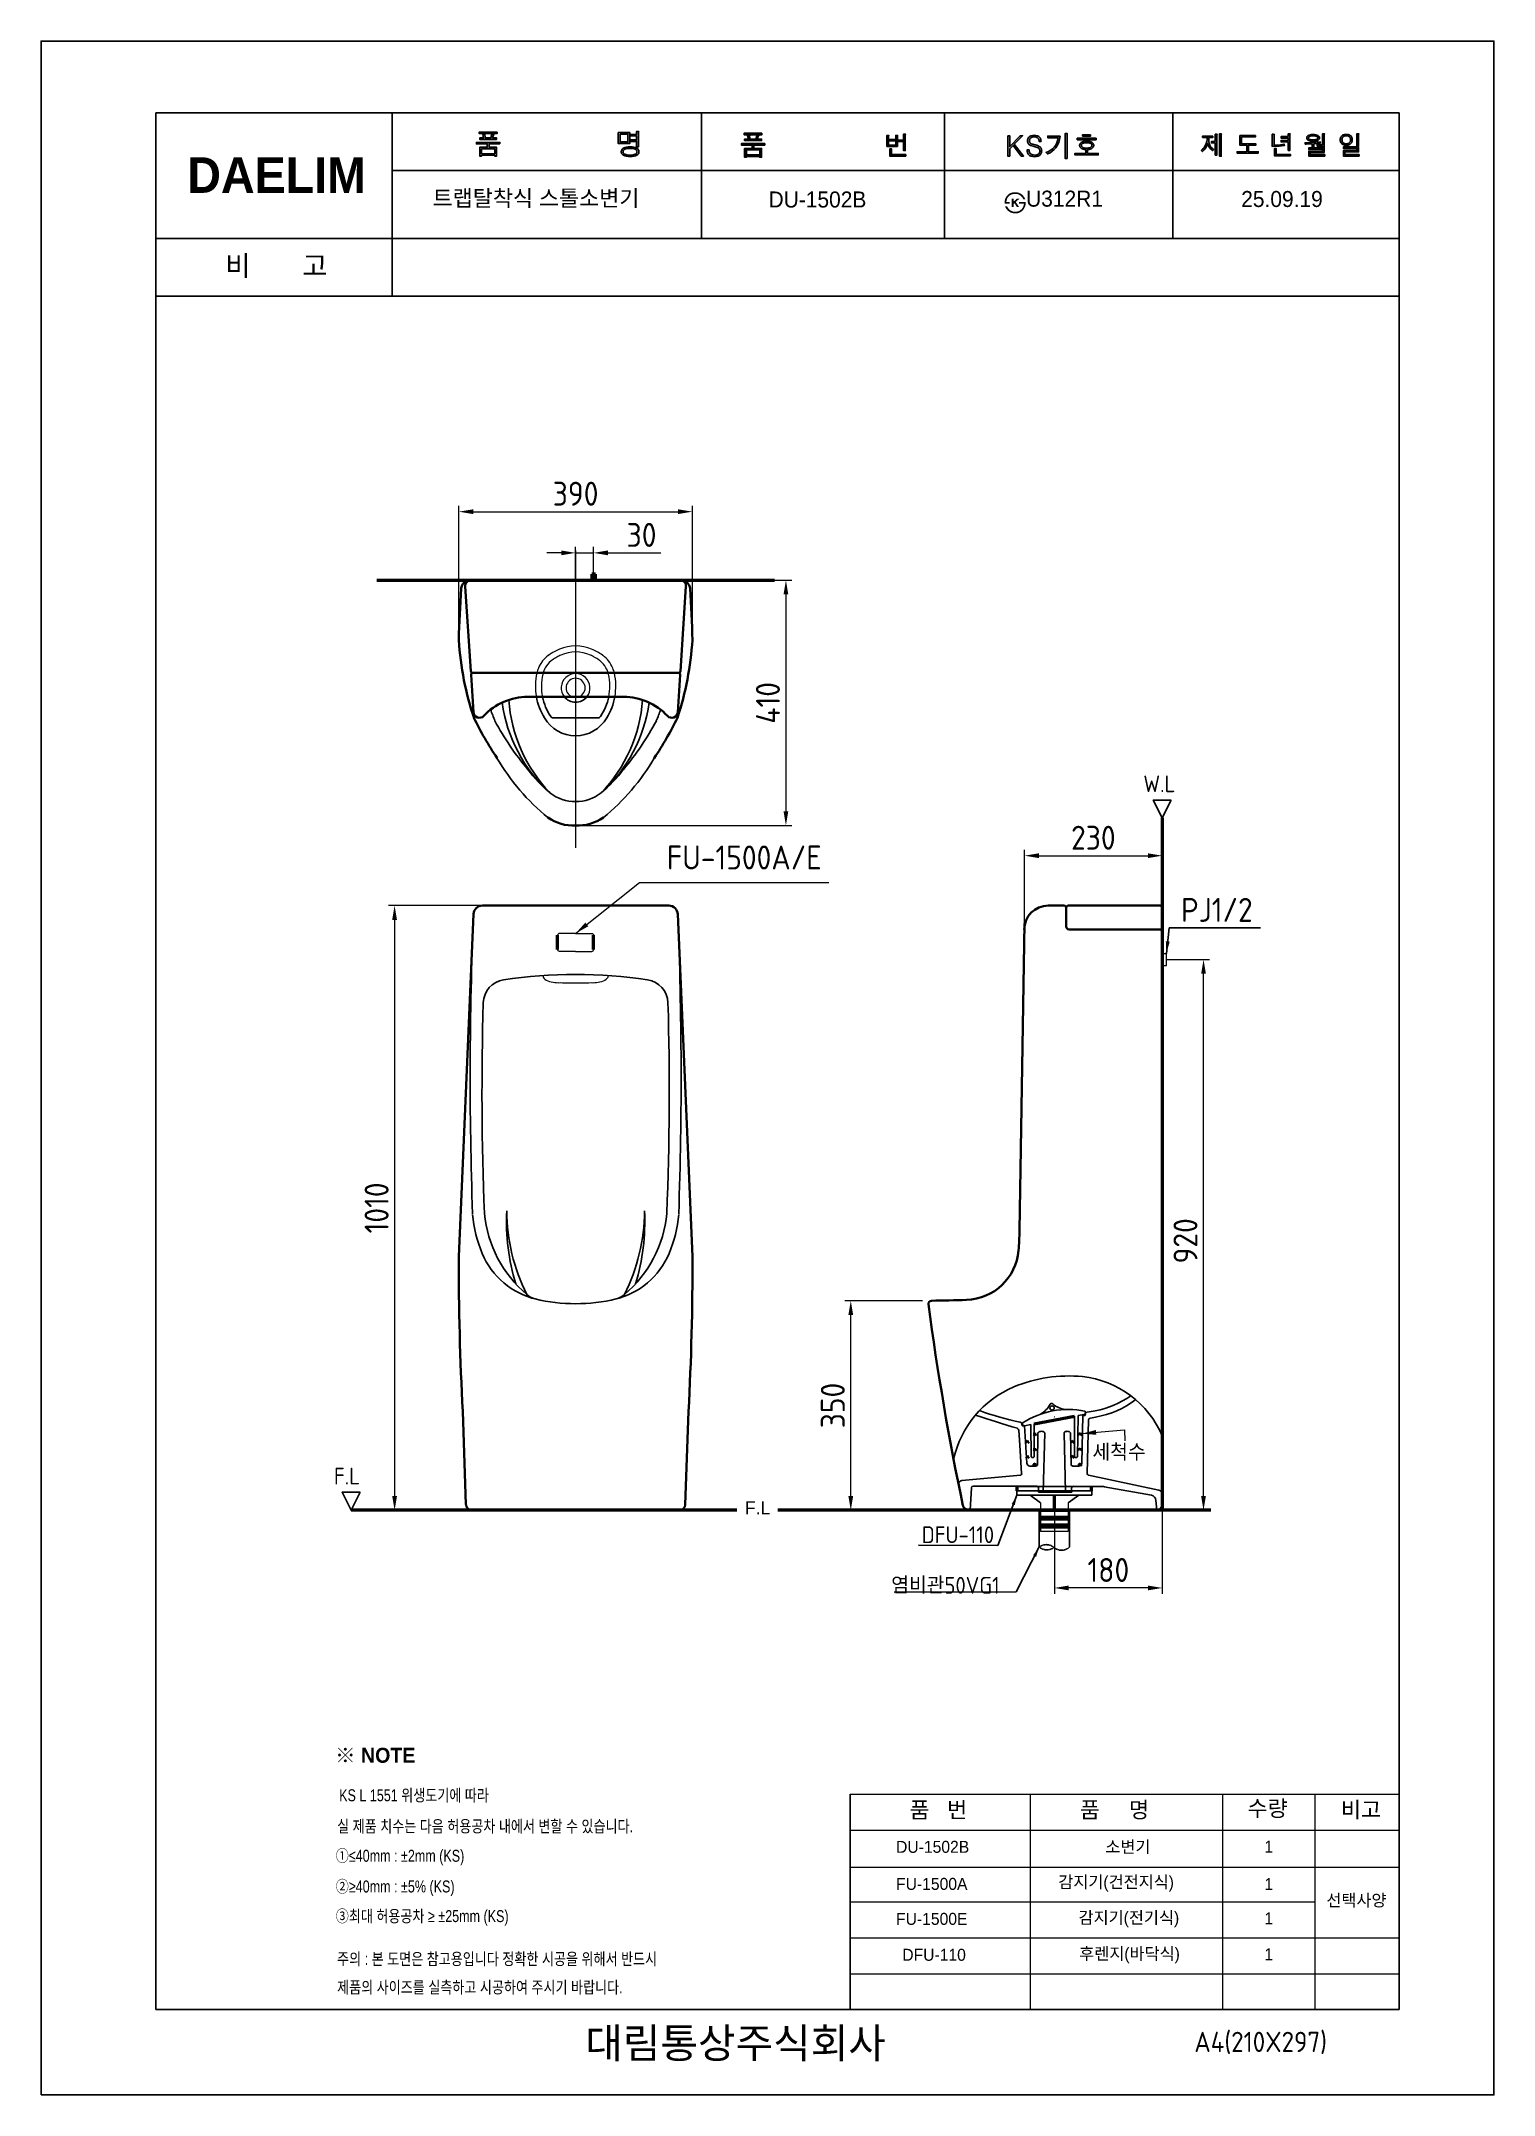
# Model space of a CAD drawing. Header units: millimetres. Extents: x 10310 to 12735, y -222 to 3208.
import ezdxf
from ezdxf.lldxf.tags import DXFTag

# ---------------------------------------------------------------- set-up
doc = ezdxf.new("R2010")
doc.units = ezdxf.units.MM
doc.header["$LTSCALE"] = 0.1
doc.linetypes.add('DASHED2', pattern=[9.525, 6.35, -3.175])
for name, color, linetype in [('1', 1, 'Continuous'), ('2', 2, 'HIDDEN'), ('3', 3, 'Continuous'), ('LAYER_02', 7, 'Continuous'), ('MAIN', 7, 'Continuous'), ('TEXT', 7, 'Continuous'), ('YA', 7, 'Continuous'), ('내부선 및 부속', 4, 'Continuous'), ('점선', 6, 'DASHED2'), ('치수선', 7, 'Continuous')]:
    doc.layers.add(name, color=color, linetype=linetype)
for name, color, linetype, lineweight in [('AM_11', 3, 'AM_ISO09W050', 18), ('AM_3', 6, 'AM_ISO02W050', 20), ('AM_4', 40, 'Continuous', 13), ('AM_5', 3, 'Continuous', 9), ('AM_6', 94, 'Continuous', 20), ('AM_7', 4, 'AM_ISO08W050', 9), ('DIM', 3, 'Continuous', 15), ('LINE', 7, 'Continuous', 25), ('LINE @ 1', 7, 'Continuous', 25), ('OUTLINE', 11, 'Continuous', 35), ('Y', 235, 'Continuous', 50)]:
    doc.layers.add(name, color=color, linetype=linetype, lineweight=lineweight)
doc.styles.add('____', font='')
doc.styles.add('h', font='', dxfattribs={"height": 28})
doc.styles.add('MtXpl_', font='')
doc.styles.get("Standard").update_dxf_attribs({"font": 'ISOCP.SHX', "bigfont": 'WHGTXT.SHX'})
doc.styles.add('굴림', font='', dxfattribs={"height": 3.2})
doc.styles.add('스타일1', font='txt.shx', dxfattribs={"bigfont": 'ghs.shx'})
doc.styles.get('____').set_extended_font_data('굴림')
doc.styles.get('h').set_extended_font_data('Haansoft Batang')
doc.styles.get('MtXpl_').set_extended_font_data('Gulim', bold=True)
doc.styles.get('굴림').set_extended_font_data('Gulim')
tags = doc.linetypes.add('AM_ISO02W050', pattern=[7.5, 6, -1.5]).pattern_tags.tags
tags[6:7] = [DXFTag(74, 4), DXFTag(75, 0), DXFTag(340, '0'), DXFTag(46, 1.0), DXFTag(50, 0.0), DXFTag(44, 0.0), DXFTag(45, 0.0)]
tags[4:5] = [DXFTag(74, 4), DXFTag(75, 0), DXFTag(340, '0'), DXFTag(46, 1.0), DXFTag(50, 0.0), DXFTag(44, 0.0), DXFTag(45, 0.0)]
tags = doc.linetypes.add('AM_ISO08W050', pattern=[18, 12, -1.5, 3, -1.5]).pattern_tags.tags
tags[10:11] = [DXFTag(74, 4), DXFTag(75, 0), DXFTag(340, '0'), DXFTag(46, 1.0), DXFTag(50, 0.0), DXFTag(44, 0.0), DXFTag(45, 0.0)]
tags[8:9] = [DXFTag(74, 4), DXFTag(75, 0), DXFTag(340, '0'), DXFTag(46, 1.0), DXFTag(50, 0.0), DXFTag(44, 0.0), DXFTag(45, 0.0)]
tags[6:7] = [DXFTag(74, 4), DXFTag(75, 0), DXFTag(340, '0'), DXFTag(46, 1.0), DXFTag(50, 0.0), DXFTag(44, 0.0), DXFTag(45, 0.0)]
tags[4:5] = [DXFTag(74, 4), DXFTag(75, 0), DXFTag(340, '0'), DXFTag(46, 1.0), DXFTag(50, 0.0), DXFTag(44, 0.0), DXFTag(45, 0.0)]
tags = doc.linetypes.add('AM_ISO08W050x2', pattern=[9, 6, -0.75, 1.5, -0.75]).pattern_tags.tags
tags[10:11] = [DXFTag(74, 4), DXFTag(75, 0), DXFTag(340, '0'), DXFTag(46, 1.0), DXFTag(50, 0.0), DXFTag(44, 0.0), DXFTag(45, 0.0)]
tags[8:9] = [DXFTag(74, 4), DXFTag(75, 0), DXFTag(340, '0'), DXFTag(46, 1.0), DXFTag(50, 0.0), DXFTag(44, 0.0), DXFTag(45, 0.0)]
tags[6:7] = [DXFTag(74, 4), DXFTag(75, 0), DXFTag(340, '0'), DXFTag(46, 1.0), DXFTag(50, 0.0), DXFTag(44, 0.0), DXFTag(45, 0.0)]
tags[4:5] = [DXFTag(74, 4), DXFTag(75, 0), DXFTag(340, '0'), DXFTag(46, 1.0), DXFTag(50, 0.0), DXFTag(44, 0.0), DXFTag(45, 0.0)]
tags = doc.linetypes.add('AM_ISO09W050', pattern=[22.5, 12, -1.5, 3, -1.5, 3, -1.5]).pattern_tags.tags
tags[14:15] = [DXFTag(74, 4), DXFTag(75, 0), DXFTag(340, '0'), DXFTag(46, 1.0), DXFTag(50, 0.0), DXFTag(44, 0.0), DXFTag(45, 0.0)]
tags[12:13] = [DXFTag(74, 4), DXFTag(75, 0), DXFTag(340, '0'), DXFTag(46, 1.0), DXFTag(50, 0.0), DXFTag(44, 0.0), DXFTag(45, 0.0)]
tags[10:11] = [DXFTag(74, 4), DXFTag(75, 0), DXFTag(340, '0'), DXFTag(46, 1.0), DXFTag(50, 0.0), DXFTag(44, 0.0), DXFTag(45, 0.0)]
tags[8:9] = [DXFTag(74, 4), DXFTag(75, 0), DXFTag(340, '0'), DXFTag(46, 1.0), DXFTag(50, 0.0), DXFTag(44, 0.0), DXFTag(45, 0.0)]
tags[6:7] = [DXFTag(74, 4), DXFTag(75, 0), DXFTag(340, '0'), DXFTag(46, 1.0), DXFTag(50, 0.0), DXFTag(44, 0.0), DXFTag(45, 0.0)]
tags[4:5] = [DXFTag(74, 4), DXFTag(75, 0), DXFTag(340, '0'), DXFTag(46, 1.0), DXFTag(50, 0.0), DXFTag(44, 0.0), DXFTag(45, 0.0)]
tags = doc.linetypes.add('Amconstr', pattern=[9999, 9999, 0]).pattern_tags.tags
tags[6:7] = [DXFTag(74, 4), DXFTag(75, 0), DXFTag(340, '0'), DXFTag(46, 1.0), DXFTag(50, 0.0), DXFTag(44, 0.0), DXFTag(45, 0.0)]
tags[4:5] = [DXFTag(74, 4), DXFTag(75, 0), DXFTag(340, '0'), DXFTag(46, 1.0), DXFTag(50, 0.0), DXFTag(44, 0.0), DXFTag(45, 0.0)]
tags = doc.linetypes.add('CENTER', pattern=[50.8, 31.75, -6.35, 6.35, -6.35]).pattern_tags.tags
tags[10:11] = [DXFTag(74, 4), DXFTag(75, 0), DXFTag(340, '0'), DXFTag(46, 1.0), DXFTag(50, 0.0), DXFTag(44, 0.0), DXFTag(45, 0.0)]
tags[8:9] = [DXFTag(74, 4), DXFTag(75, 0), DXFTag(340, '0'), DXFTag(46, 1.0), DXFTag(50, 0.0), DXFTag(44, 0.0), DXFTag(45, 0.0)]
tags[6:7] = [DXFTag(74, 4), DXFTag(75, 0), DXFTag(340, '0'), DXFTag(46, 1.0), DXFTag(50, 0.0), DXFTag(44, 0.0), DXFTag(45, 0.0)]
tags[4:5] = [DXFTag(74, 4), DXFTag(75, 0), DXFTag(340, '0'), DXFTag(46, 1.0), DXFTag(50, 0.0), DXFTag(44, 0.0), DXFTag(45, 0.0)]
tags = doc.linetypes.add('HIDDEN', pattern=[9.525, 6.35, -3.175]).pattern_tags.tags
tags[6:7] = [DXFTag(74, 4), DXFTag(75, 0), DXFTag(340, '0'), DXFTag(46, 1.0), DXFTag(50, 0.0), DXFTag(44, 0.0), DXFTag(45, 0.0)]
tags[4:5] = [DXFTag(74, 4), DXFTag(75, 0), DXFTag(340, '0'), DXFTag(46, 1.0), DXFTag(50, 0.0), DXFTag(44, 0.0), DXFTag(45, 0.0)]
doc.dimstyles.new('AM_ISO$0', dxfattribs={"dimtxt": 28, "dimasz": 24, "dimexe": 10, "dimexo": 0, "dimgap": 10, "dimtad": 1, "dimdec": 0, "dimdsep": 46, "dimtxsty": 'h', "dimcen": -5, "dimclrd": 256, "dimclre": 256, "dimclrt": 256, "dimadec": 0, "dimazin": 2, "dimtp": 0.1, "dimtm": 0.1, "dimtfac": 0.71, "dimtdec": 0, "dimtmove": 0, "dimatfit": 3, "dimfxl": 0, "dimlwd": -1, "dimlwe": -1, "dimarcsym": 0})
doc.dimstyles.new('AM_ISO$7', dxfattribs={"dimtxt": 28, "dimasz": 24, "dimexe": 10, "dimexo": 0, "dimgap": 10, "dimtad": 1, "dimdec": 0, "dimdsep": 46, "dimtxsty": 'h', "dimcen": -5, "dimclrd": 256, "dimclre": 256, "dimclrt": 256, "dimadec": 0, "dimazin": 2, "dimtp": 0.1, "dimtm": 0.1, "dimtfac": 0.71, "dimtdec": 0, "dimtmove": 0, "dimatfit": 3, "dimfxl": 0, "dimlwd": -1, "dimlwe": -1, "dimarcsym": 0})
doc.dimstyles.new('MSADIM', dxfattribs={"dimtxt": 33, "dimasz": 17, "dimexe": 10, "dimexo": 7.5, "dimgap": 10, "dimtad": 0, "dimtih": 1, "dimtoh": 1, "dimdec": 0, "dimzin": 1, "dimdsep": 46, "dimtxsty": '____', "dimcen": 11.25, "dimadec": 0, "dimazin": 0, "dimtfac": 1, "dimtdec": 0, "dimtix": 1, "dimtmove": 0, "dimatfit": 3, "dimfxl": 0, "dimtolj": 1, "dimtzin": 1, "dimarcsym": 0})
doc.dimstyles.get("Standard").update_dxf_attribs({"dimscale": 10, "dimtxt": 3, "dimasz": 2, "dimexe": 1, "dimexo": 0, "dimgap": 1, "dimtad": 0, "dimtih": 1, "dimtoh": 1, "dimdec": 0, "dimdsep": 46, "dimtxsty": 'Standard', "dimcen": 2, "dimadec": 0, "dimazin": 0, "dimtfac": 1, "dimtdec": 4, "dimtmove": 0, "dimatfit": 3, "dimfxl": 0, "dimtolj": 1, "dimtzin": 0, "dimarcsym": 0})

msp = doc.modelspace()

# ---------------------------------------------------------------- texts
at = {"color": 3, "style": '굴림', "width": 0.8}
for s, p in [('KS L 1551 위생도기에 따라', (10807.4, 268.3)), ('실 제품 치수는 다음 허용공차 내에서 변할 수 있습니다.', (10804, 216.6)), ('①≤40mm : ±2mm (KS)', (10801.7, 167.3)), ('②≥40mm : ±5%%% (KS)', (10801.7, 116)), ('③최대 허용공차 ≥ ±25mm (KS)', (10801.7, 66.5))]:
    msp.add_text(s, height=20, dxfattribs=at).set_placement(p)
at = {"color": 1, "style": '굴림', "width": 0.8}
for s, p in [('주의 : 본 도면은 참고용입니다 정확한 시공을 위해서 반드시', (10804, -5)), ('제품의 사이즈를 실측하고 시공하여 주시기 바랍니다.', (10804, -52.4))]:
    msp.add_text(s, height=20, dxfattribs=at).set_placement(p)
at = {"layer": '2', "style": 'MtXpl_'}
msp.add_text('※ NOTE', height=25, dxfattribs=at).set_placement((10800.6, 332.6))
at = {"layer": 'AM_6', "color": 0, "attachment_point": 1}
for s, insert, char_height, width in [('  FU-1500A/E', (11308.6, 1864.6), 40, 387.614), ('  {\\H1.6x;세척수}', (12044.9, 865), 17.5, 271.329)]:
    msp.add_mtext(s, dxfattribs=dict(at, insert=insert, char_height=char_height, width=width))
at = {"layer": 'AM_6', "color": 0, "insert": (12212.8, 1757.1), "char_height": 40, "attachment_point": 4}
msp.add_mtext('PJ1/2', dxfattribs=at)
at = {"layer": 'AM_6', "color": 0, "insert": (11484.6, 769.5), "char_height": 22, "width": 74.087, "attachment_point": 1, "style": 'h'}
msp.add_mtext('F.L', dxfattribs=at)
at = {"layer": 'DIM', "color": 0, "attachment_point": 1, "style": '스타일1'}
for s, insert, char_height, width in [('{\\fGulim|b0|i0|c129|p50; \\H0.79087x; 트랩탈착식 스톨소변기}', (10941.3, 2959.2), 33.819, 702.697), ('{\\fGulim|b0|i0|c129|p50;   \\H0.79087x;DU-1502B}', (11487.3, 2957), 33.819, 702.697), ('{\\fGulim|b0|i0|c129|p50;   \\H0.79087x;U312R1}', (11917.3, 2958.4), 33.819, 702.697), ('{\\fGulim|b0|i0|c129|p50; \\H0.79087x; 25.09.19}', (12291.3, 2957.8), 33.819, 270.186), ('{\\fGulim|b0|i0|c129|p50;DU-1502B}', (11737.1, 202.2), 20, 147), ('{\\fGulim|b0|i0|c129|p50;소변기}', (12086.5, 202.2), 20, 147), ('{\\fGulim|b0|i0|c129|p50;FU-1500A}', (11737.1, 140.3), 20, 147), ('{\\fGulim|b0|i0|c129|p50;감지기(건전지식)}', (12007.9, 143.5), 20, 248.881), ('{\\fGulim|b0|i0|c129|p50;선택사양}', (12455.5, 112.9), 20, 115.263), ('{\\fGulim|b0|i0|c129|p50;FU-1500E}', (11737.1, 81.9), 20, 147), ('{\\fGulim|b0|i0|c129|p50;감지기(전기식)}', (12041.8, 84), 20, 241.338), ('{\\fGulim|b0|i0|c129|p50;DFU-110}', (11747.5, 21.9), 20, 147), ('{\\fGulim|b0|i0|c129|p50;후렌지(바닥식)}', (12042.9, 23.9), 20, 241.338), ('{\\fGulim|b0|i0|c129|p50;       대림통상주식회사\\P}', (11091, -110.5), 50, 1090)]:
    msp.add_mtext(s, dxfattribs=dict(at, insert=insert, char_height=char_height, width=width))
for s, insert, char_height in [('{\\fGulim|b0|i0|c129|p50;비       고}', (10617.1, 2849.8), 33.819), ('{\\fGulim|b0|i0|c129|p50;품   번}', (11759.6, 267.3), 26.746), ('{\\fGulim|b0|i0|c129|p50;품     명}', (12043.9, 267.5), 26.746), ('{\\fGulim|b0|i0|c129|p50;수량}', (12323.8, 269.7), 26.746), ('{\\fGulim|b0|i0|c129|p50;비고}', (12479.8, 267.8), 26.746), ('{\\fGulim|b0|i0|c129|p50;1\\P}', (12352.2, 202.6), 20), ('{\\fGulim|b0|i0|c129|p50;1\\P}', (12352.2, 140), 20), ('{\\fGulim|b0|i0|c129|p50;1\\P}', (12352.2, 82.8), 20), ('{\\fGulim|b0|i0|c129|p50;1\\P}', (12352.2, 22.8), 20)]:
    msp.add_mtext(s, dxfattribs=dict(at, insert=insert, char_height=char_height))
at = {"layer": 'LAYER_02', "color": 0}
for s, p in [('W.L', (12149.9, 1953.7)), ('F.L', (10798.6, 797.4))]:
    msp.add_text(s, height=27.99, dxfattribs=at).set_placement(p)
at = {"layer": 'TEXT', "width": 266.313, "attachment_point": 1, "line_spacing_factor": 0.963855}
for s, insert, char_height in [('\\A1;DFU-110', (11779.9, 727.4), 28), ('\\A1; {\\H1.6x;염비관50VG1}', (11719, 643), 17.5)]:
    msp.add_mtext(s, dxfattribs=dict(at, insert=insert, char_height=char_height))
at = {"layer": 'YA', "color": 7}
msp.add_text('A4(210X297)', height=33.819, dxfattribs=at).set_placement((12235.1, -150.5))
at = {"layer": 'YA', "color": 7, "insert": (10553.9, 3014.1), "char_height": 59.437, "width": 290.871, "attachment_point": 1, "style": 'h'}
msp.add_mtext('{\\fHYGraphic-Medium|b1|i0|c129|p18;DAELIM}', dxfattribs=at)

# ---------------------------------------------------------------- blocks, each defined once
blk = doc.blocks.new('*D6')
at = {"layer": 'AM_5', "color": 0}
for p, q in [((11781.5, 1104.3), (11651.5, 1104.3)), ((11661.5, 778.3), (11661.5, 1080.3)), ((11839.8, 754.3), (11651.5, 754.3))]:
    blk.add_line(p, q, dxfattribs=at)
for points in [[(11657.5, 1080.3), (11665.5, 1080.3), (11661.5, 1104.3)], [(11657.5, 778.3), (11665.5, 778.3), (11661.5, 754.3)]]:
    blk.add_solid(points, dxfattribs=at)
at = {"layer": 'Defpoints', "color": 0}
for p in [(11661.5, 1104.3), (11781.5, 1104.3), (11839.8, 754.3)]:
    blk.add_point(p, dxfattribs=at)
at = {"layer": 'AM_5', "color": 0, "insert": (11631.5, 929.3), "char_height": 40, "attachment_point": 5, "rotation": 90}
blk.add_mtext('350', dxfattribs=at)
blk = doc.blocks.new('*D7')
at = {"layer": 'AM_5', "color": 0}
for p, q in [((11202.1, 1764.3), (10889.9, 1764.3)), ((10899.9, 1740.3), (10899.9, 778.3)), ((11050.7, 754.3), (10889.9, 754.3))]:
    blk.add_line(p, q, dxfattribs=at)
for points in [[(10895.9, 1740.3), (10903.9, 1740.3), (10899.9, 1764.3)], [(10895.9, 778.3), (10903.9, 778.3), (10899.9, 754.3)]]:
    blk.add_solid(points, dxfattribs=at)
at = {"layer": 'Defpoints', "color": 0}
for p in [(11202.1, 1764.3), (10899.9, 754.3), (11050.7, 754.3)]:
    blk.add_point(p, dxfattribs=at)
at = {"layer": 'AM_5', "color": 0, "insert": (10869.9, 1259.3), "char_height": 40, "attachment_point": 5, "rotation": 90}
blk.add_mtext('1010', dxfattribs=at)
blk = doc.blocks.new('*D9')
at = {"layer": 'AM_5', "color": 0, "linetype": 'ByBlock'}
for p, q in [((11951.5, 1734.3), (11951.5, 1857.6)), ((12181.5, 1754.3), (12181.5, 1857.6)), ((11975.5, 1847.6), (12157.5, 1847.6))]:
    blk.add_line(p, q, dxfattribs=at)
at = {"layer": 'AM_5', "color": 0}
for points in [[(11975.5, 1851.6), (11975.5, 1843.6), (11951.5, 1847.6)], [(12157.5, 1851.6), (12157.5, 1843.6), (12181.5, 1847.6)]]:
    blk.add_solid(points, dxfattribs=at)
at = {"layer": 'Defpoints', "color": 0}
for p in [(12181.5, 1847.6), (12181.5, 1754.3), (11951.5, 1734.3)]:
    blk.add_point(p, dxfattribs=at)
at = {"layer": 'AM_5', "color": 0, "insert": (12066.5, 1877.6), "char_height": 40, "attachment_point": 5}
blk.add_mtext('230', dxfattribs=at)
blk = doc.blocks.new('*D10')
at = {"layer": 'AM_11', "color": 0}
for p, q in [((12188.9, 1674.3), (12260.4, 1674.3)), ((12250.4, 778.3), (12250.4, 1650.3)), ((12262.7, 754.3), (12240.4, 754.3))]:
    blk.add_line(p, q, dxfattribs=at)
for points in [[(12246.4, 1650.3), (12254.4, 1650.3), (12250.4, 1674.3)], [(12246.4, 778.3), (12254.4, 778.3), (12250.4, 754.3)]]:
    blk.add_solid(points, dxfattribs=at)
at = {"layer": 'Defpoints', "color": 0}
for p in [(12188.9, 1674.3), (12250.4, 1674.3), (12262.7, 754.3)]:
    blk.add_point(p, dxfattribs=at)
at = {"layer": 'AM_11', "color": 0, "insert": (12220.3, 1204.3), "char_height": 40, "attachment_point": 5, "rotation": 90}
blk.add_mtext('920', dxfattribs=at)
blk = doc.blocks.new('*D5')
at = {"layer": 'AM_5', "color": 0}
for p, q in [((12001.5, 764.3), (12001.5, 614.6)), ((12181.5, 764.3), (12181.5, 614.6)), ((12157.5, 624.6), (12025.5, 624.6))]:
    blk.add_line(p, q, dxfattribs=at)
for points in [[(12025.5, 628.6), (12025.5, 620.6), (12001.5, 624.6)], [(12157.5, 628.6), (12157.5, 620.6), (12181.5, 624.6)]]:
    blk.add_solid(points, dxfattribs=at)
at = {"layer": 'Defpoints', "color": 0}
for p in [(12001.5, 764.3), (12181.5, 764.3), (12001.5, 624.6)]:
    blk.add_point(p, dxfattribs=at)
at = {"layer": 'AM_5', "color": 0, "insert": (12091.5, 654.6), "char_height": 40, "attachment_point": 5}
blk.add_mtext('180', dxfattribs=at)
blk = doc.blocks.new('*D8')
at = {"layer": 'AM_5', "color": 0}
for p, q in [((11376.5, 2307.9), (11563.2, 2307.9)), ((11553.2, 2283.9), (11553.2, 1921.9)), ((11202.1, 1897.9), (11563.2, 1897.9))]:
    blk.add_line(p, q, dxfattribs=at)
for points in [[(11549.2, 2283.9), (11557.2, 2283.9), (11553.2, 2307.9)], [(11549.2, 1921.9), (11557.2, 1921.9), (11553.2, 1897.9)]]:
    blk.add_solid(points, dxfattribs=at)
at = {"layer": 'Defpoints', "color": 0}
for p in [(11376.5, 2307.9), (11202.1, 1897.9), (11553.2, 1897.9)]:
    blk.add_point(p, dxfattribs=at)
at = {"layer": 'AM_5', "color": 0, "insert": (11523.2, 2102.9), "char_height": 40, "attachment_point": 5, "rotation": 90}
blk.add_mtext('410', dxfattribs=at)
blk = doc.blocks.new('*D11')
at = {"layer": 'AM_5', "color": 0}
for p, q in [((11007.1, 2207.7), (11007.1, 2432.2)), ((11031.1, 2422.2), (11373.1, 2422.2)), ((11397.1, 2207.9), (11397.1, 2432.2))]:
    blk.add_line(p, q, dxfattribs=at)
for points in [[(11031.1, 2426.2), (11031.1, 2418.2), (11007.1, 2422.2)], [(11373.1, 2426.2), (11373.1, 2418.2), (11397.1, 2422.2)]]:
    blk.add_solid(points, dxfattribs=at)
at = {"layer": 'Defpoints', "color": 0}
for p in [(11397.1, 2422.2), (11007.1, 2207.7), (11397.1, 2207.9)]:
    blk.add_point(p, dxfattribs=at)
at = {"layer": 'AM_5', "color": 0, "insert": (11202.1, 2452.2), "char_height": 40, "attachment_point": 5}
blk.add_mtext('390', dxfattribs=at)
blk = doc.blocks.new('*D12')
at = {"layer": 'AM_11', "color": 0}
for p, q in [((11178.1, 2353.4), (11154.1, 2353.4)), ((11202.1, 2307.9), (11202.1, 2363.4)), ((11202.1, 2353.4), (11232.1, 2353.4)), ((11232.1, 2307.9), (11232.1, 2363.4)), ((11256.1, 2353.4), (11344.2, 2353.4))]:
    blk.add_line(p, q, dxfattribs=at)
for points in [[(11178.1, 2357.4), (11178.1, 2349.4), (11202.1, 2353.4)], [(11256.1, 2357.4), (11256.1, 2349.4), (11232.1, 2353.4)]]:
    blk.add_solid(points, dxfattribs=at)
at = {"layer": 'Defpoints', "color": 0}
for p in [(11232.1, 2353.4), (11202.1, 2307.9), (11232.1, 2307.9)]:
    blk.add_point(p, dxfattribs=at)
at = {"layer": 'AM_11', "color": 0, "insert": (11312.2, 2383.4), "char_height": 40, "attachment_point": 5}
blk.add_mtext('30', dxfattribs=at)

# ---------------------------------------------------------------- dimensions: what is measured, and where the dimension line sits
at = {"layer": 'AM_11', "color": 0}
dim = msp.add_linear_dim(base=(11232.1, 2353.4), p1=(11202.1, 2307.9), p2=(11232.1, 2307.9), dimstyle='AM_ISO$0', override={"dimtxt": 40, "dimtxsty": 'Standard', "dimclrd": 0, "dimclre": 0, "dimclrt": 0}, dxfattribs=at)
dim.commit()
dim.dimension.update_dxf_attribs({"geometry": '*D12', "text_midpoint": (11312.2, 2383.4)})
dim = msp.add_linear_dim(base=(12250.4, 1674.3), p1=(12262.7, 754.3), p2=(12188.9, 1674.3), angle=90, dimstyle='AM_ISO$0', override={"dimtxt": 40, "dimtxsty": 'Standard', "dimclrd": 0, "dimclre": 0, "dimclrt": 0}, dxfattribs=at)
dim.commit()
dim.dimension.update_dxf_attribs({"geometry": '*D10', "text_midpoint": (12250.4, 1204.3), "dimtype": 160})
at = {"layer": 'AM_5', "color": 0}
dim = msp.add_linear_dim(base=(11397.1, 2422.2), p1=(11007.1, 2207.7), p2=(11397.1, 2207.9), dimstyle='AM_ISO$0', override={"dimtxt": 40, "dimtxsty": 'Standard', "dimclrd": 0, "dimclre": 0, "dimclrt": 0}, dxfattribs=at)
dim.commit()
dim.dimension.update_dxf_attribs({"geometry": '*D11', "text_midpoint": (11202.1, 2422.2), "dimtype": 160})
for base, p1, p2, picture, middle in [((11553.2, 1897.9), (11376.5, 2307.9), (11202.1, 1897.9), '*D8', (11523.2, 2102.9)), ((10899.9, 754.3), (11202.1, 1764.3), (11050.7, 754.3), '*D7', (10869.9, 1259.3)), ((11661.5, 1104.3), (11839.8, 754.3), (11781.5, 1104.3), '*D6', (11631.5, 929.3))]:
    dim = msp.add_linear_dim(base=base, p1=p1, p2=p2, angle=90, dimstyle='AM_ISO$0', override={"dimtxt": 40, "dimtxsty": 'Standard', "dimclrd": 0, "dimclre": 0, "dimclrt": 0}, dxfattribs=at)
    dim.commit()
    dim.dimension.update_dxf_attribs({"geometry": picture, "text_midpoint": middle})
for base, p1, p2, picture, middle in [((12181.5, 1847.6), (11951.5, 1734.3), (12181.5, 1754.3), '*D9', (12066.5, 1877.6)), ((12001.5, 624.6), (12181.5, 764.3), (12001.5, 764.3), '*D5', (12091.5, 654.6))]:
    dim = msp.add_linear_dim(base=base, p1=p1, p2=p2, dimstyle='AM_ISO$0', override={"dimtxt": 40, "dimtxsty": 'Standard', "dimclrd": 0, "dimclre": 0, "dimclrt": 0}, dxfattribs=at)
    dim.commit()
    dim.dimension.update_dxf_attribs({"geometry": picture, "text_midpoint": middle})

# ---------------------------------------------------------------- hatches: boundary and pattern name
at = {"layer": 'LINE @ 1', "linetype": 'Amconstr'}
h = msp.add_hatch(color=256, dxfattribs=at)
h.dxf.hatch_style = 1
h.paths.add_polyline_path([(11513.1, 3054.2), (11483.5, 3054.2), (11483.5, 3051.8), (11513.1, 3051.8)])
h = msp.add_hatch(color=256, dxfattribs=at)
h.dxf.hatch_style = 1
h.paths.add_polyline_path([(11934.5, 3035.9), (11948.3, 3050), (11944.3, 3050), (11926.8, 3032), (11926.8, 3050), (11923.7, 3050), (11923.7, 3016), (11926.8, 3016), (11926.8, 3028), (11932.4, 3033.8), (11946.1, 3016), (11949.9, 3016)])
h.paths.add_polyline_path([(11960.9, 3038.3), (11960.6, 3038.7), (11960.4, 3039.1), (11960.2, 3039.5), (11960.1, 3040), (11960, 3040.5), (11959.9, 3041.7), (11959.9, 3042.4), (11960, 3043.1), (11960.2, 3043.8), (11960.4, 3044.4), (11960.6, 3045), (11961, 3045.5), (11961.4, 3046), (11961.9, 3046.4), (11962.4, 3046.8), (11963, 3047.1), (11963.6, 3047.4), (11964.3, 3047.7), (11965.9, 3048), (11967.7, 3048.1), (11969.5, 3048), (11971.1, 3047.6), (11971.9, 3047.3), (11972.6, 3047), (11973.2, 3046.6), (11973.8, 3046.1), (11974.3, 3045.6), (11974.7, 3045), (11975.1, 3044.4), (11975.4, 3043.7), (11975.7, 3043), (11975.8, 3042.2), (11976, 3040.5), (11979.3, 3040.5), (11979, 3042.9), (11978.8, 3043.9), (11978.4, 3044.9), (11978, 3045.8), (11977.5, 3046.6), (11976.9, 3047.4), (11976.2, 3048.1), (11975.4, 3048.8), (11974.5, 3049.3), (11973.6, 3049.8), (11972.6, 3050.2), (11970.4, 3050.7), (11967.8, 3050.8), (11965.3, 3050.7), (11963.1, 3050.2), (11962.1, 3049.9), (11961.2, 3049.4), (11960.3, 3048.9), (11959.5, 3048.3), (11958.9, 3047.7), (11958.3, 3047), (11957.7, 3046.2), (11957.3, 3045.4), (11957, 3044.6), (11956.8, 3043.7), (11956.6, 3042.7), (11956.6, 3041.7), (11956.7, 3039.9), (11956.9, 3039), (11957.2, 3038.2), (11957.5, 3037.5), (11957.9, 3036.8), (11958.4, 3036.2), (11958.9, 3035.7), (11959.5, 3035.2), (11960.1, 3034.8), (11961.7, 3033.9), (11965.9, 3032.5), (11969.1, 3031.7), (11972.8, 3030.5), (11974.2, 3029.9), (11974.7, 3029.6), (11975.2, 3029.3), (11975.6, 3028.8), (11976, 3028.4), (11976.3, 3027.9), (11976.6, 3027.3), (11976.8, 3026.7), (11976.9, 3026), (11977.1, 3024.5), (11977, 3023.8), (11976.9, 3023), (11976.7, 3022.4), (11976.5, 3021.7), (11976.2, 3021.2), (11975.8, 3020.6), (11975.3, 3020.1), (11974.8, 3019.7), (11974.2, 3019.2), (11973.6, 3018.8), (11972.9, 3018.5), (11972.1, 3018.3), (11970.5, 3017.9), (11968.6, 3017.8), (11966.4, 3018), (11964.5, 3018.4), (11963.7, 3018.7), (11962.9, 3019.1), (11962.2, 3019.5), (11961.5, 3020.1), (11960.9, 3020.7), (11960.4, 3021.3), (11960, 3022), (11959.7, 3022.7), (11959.4, 3023.5), (11959.2, 3024.4), (11959.1, 3026.3), (11955.8, 3026.3), (11955.8, 3026), (11956, 3023.6), (11956.3, 3022.4), (11956.6, 3021.4), (11957.1, 3020.4), (11957.7, 3019.5), (11958.3, 3018.7), (11959.1, 3017.9), (11959.9, 3017.2), (11960.9, 3016.7), (11961.9, 3016.2), (11963.1, 3015.8), (11965.6, 3015.2), (11968.6, 3015.1), (11971.1, 3015.2), (11973.4, 3015.7), (11974.4, 3016.1), (11975.4, 3016.6), (11976.2, 3017.1), (11977.1, 3017.7), (11977.8, 3018.4), (11978.4, 3019.2), (11979, 3020), (11979.4, 3020.8), (11979.7, 3021.7), (11980, 3022.7), (11980.1, 3023.8), (11980.2, 3024.8), (11980, 3026.8), (11979.8, 3027.7), (11979.5, 3028.5), (11979.2, 3029.3), (11978.7, 3030), (11978.2, 3030.7), (11977.6, 3031.3), (11977, 3031.8), (11976.2, 3032.3), (11974.4, 3033.3), (11972.2, 3034.1), (11969.6, 3034.9), (11965.6, 3035.8), (11964.1, 3036.2), (11962.9, 3036.7), (11962, 3037.3), (11961.6, 3037.6), (11961.2, 3037.9)])
h.paths.add_polyline_path([(12010.1, 3043.8), (12011, 3049.4), (11990.3, 3049.4), (11990.3, 3046.8), (12007.6, 3046.8), (12006.9, 3042.4), (12005.5, 3038.3), (12003.6, 3034.5), (12001.1, 3031.1), (11998.4, 3028.3), (11995.2, 3025.9), (11991.7, 3023.8), (11987.7, 3022.2), (11989.9, 3019.6), (11994.2, 3021.8), (11998, 3024.2), (12001.3, 3027), (12004.1, 3030.1), (12006.7, 3034.1), (12008.7, 3038.7)])
h.paths.add_polyline_path([(12022.6, 3051.9), (12022.7, 3052.5), (12022.9, 3052.9), (12023, 3053.1), (12023, 3053.2), (12023.1, 3053.3), (12023.1, 3053.3), (12023.1, 3053.4), (12023.1, 3053.4), (12023.1, 3053.4), (12023.1, 3053.4), (12023.1, 3053.4), (12023, 3053.4), (12023, 3053.4), (12023, 3053.5), (12023, 3053.5), (12023, 3053.5), (12022.9, 3053.5), (12022.6, 3053.6), (12021.6, 3053.6), (12019.4, 3053.6), (12019.4, 3012.2), (12022.6, 3012.2)])
h.paths.add_polyline_path([(12062, 3051.8), (12048.6, 3051.8), (12048.6, 3049.5), (12062, 3049.5)])
h.paths.add_polyline_path([(12071, 3045.9), (12039.7, 3045.9), (12039.7, 3043.5), (12071, 3043.5)])
h.paths.add_polyline_path([(12064.3, 3038.8), (12063.5, 3039.3), (12062.5, 3039.7), (12060.5, 3040.4), (12058.1, 3040.8), (12055.3, 3040.9), (12052.6, 3040.8), (12050.2, 3040.4), (12048.1, 3039.7), (12047.2, 3039.3), (12046.3, 3038.8), (12045.7, 3038.4), (12045.1, 3037.8), (12044.6, 3037.3), (12044.2, 3036.7), (12043.9, 3036), (12043.7, 3035.4), (12043.6, 3034.6), (12043.5, 3033.9), (12043.6, 3033.2), (12043.7, 3032.6), (12043.9, 3031.9), (12044.1, 3031.4), (12044.5, 3030.8), (12044.9, 3030.3), (12045.4, 3029.8), (12045.9, 3029.3), (12046.7, 3028.9), (12047.5, 3028.4), (12049.3, 3027.8), (12051.4, 3027.3), (12053.8, 3027.1), (12053.8, 3020.6), (12035.8, 3020.6), (12035.8, 3018.1), (12074.8, 3018.1), (12074.8, 3020.6), (12056.9, 3020.6), (12056.9, 3027.1), (12059.3, 3027.3), (12061.4, 3027.8), (12063.2, 3028.4), (12064, 3028.9), (12064.7, 3029.3), (12065.3, 3029.8), (12065.8, 3030.3), (12066.2, 3030.8), (12066.5, 3031.4), (12066.8, 3031.9), (12067, 3032.6), (12067.1, 3033.2), (12067.2, 3033.9), (12067.1, 3034.6), (12067, 3035.4), (12066.8, 3036), (12066.4, 3036.7), (12066, 3037.3), (12065.6, 3037.8), (12065, 3038.4)])
h.paths.add_polyline_path([(12051.4, 3038.2), (12053.2, 3038.4), (12055.3, 3038.5), (12057.4, 3038.4), (12059.3, 3038.2), (12060.8, 3037.8), (12061.4, 3037.6), (12062, 3037.3), (12062.5, 3037), (12063, 3036.7), (12063.4, 3036.3), (12063.7, 3035.9), (12063.9, 3035.4), (12064.1, 3035), (12064.2, 3034.5), (12064.2, 3033.9), (12064.2, 3033.4), (12064.1, 3032.9), (12063.9, 3032.5), (12063.7, 3032), (12063.4, 3031.6), (12063, 3031.3), (12062.5, 3030.9), (12062, 3030.6), (12061.4, 3030.3), (12060.8, 3030.1), (12059.2, 3029.7), (12057.4, 3029.4), (12055.3, 3029.3), (12053.2, 3029.4), (12051.4, 3029.7), (12049.8, 3030.1), (12049.2, 3030.3), (12048.6, 3030.6), (12048.1, 3030.9), (12047.6, 3031.3), (12047.3, 3031.6), (12047, 3032), (12046.8, 3032.5), (12046.6, 3032.9), (12046.5, 3033.4), (12046.5, 3033.9), (12046.5, 3034.5), (12046.6, 3035), (12046.8, 3035.4), (12047, 3035.9), (12047.3, 3036.3), (12047.6, 3036.7), (12048.1, 3037), (12048.6, 3037.3), (12049.2, 3037.6), (12049.8, 3037.8)], flags=16)
h.paths.add_polyline_path([(12266, 3049.5), (12248.8, 3049.5), (12248.8, 3047.2), (12256.6, 3047.2), (12256.4, 3043.6), (12255.8, 3040.3), (12255, 3037.1), (12253.8, 3034.1), (12252.3, 3031.5), (12250.7, 3029.3), (12248.9, 3027.4), (12246.9, 3025.9), (12248.8, 3023.7), (12251.7, 3026.7), (12254.2, 3029.9), (12256.2, 3033.4), (12257.6, 3037.1), (12257.9, 3035.5), (12258.5, 3033.9), (12259.3, 3032.1), (12260.4, 3030.3), (12262.7, 3027.4), (12265.3, 3024.9), (12267.4, 3027), (12265.4, 3028.4), (12263.7, 3030.2), (12262.2, 3032.3), (12261, 3034.6), (12259.9, 3037.6), (12259.3, 3040.7), (12259.1, 3043.9), (12259.4, 3047.2), (12266, 3047.2)])
h.paths.add_polyline_path([(12272.9, 3051.2), (12272.9, 3051.7), (12273.1, 3052), (12273.2, 3052.2), (12273.2, 3052.3), (12273.2, 3052.4), (12273.2, 3052.4), (12273.2, 3052.4), (12273.2, 3052.5), (12273.2, 3052.5), (12273.2, 3052.5), (12273.2, 3052.5), (12273.2, 3052.5), (12273.1, 3052.5), (12273, 3052.6), (12272.8, 3052.6), (12272, 3052.7), (12270, 3052.7), (12270, 3040.2), (12263.6, 3040.2), (12263.6, 3038), (12270, 3038), (12270, 3017.8), (12272.9, 3017.8)])
h.paths.add_polyline_path([(12280, 3052.1), (12280, 3052.4), (12280.2, 3052.6), (12280.3, 3052.8), (12280.3, 3053), (12280.3, 3053), (12280.4, 3053.1), (12280.3, 3053.1), (12280.3, 3053.1), (12280.3, 3053.2), (12280.3, 3053.2), (12280.3, 3053.2), (12280.3, 3053.2), (12280.3, 3053.2), (12280.3, 3053.2), (12280.2, 3053.3), (12280.1, 3053.3), (12280, 3053.3), (12279.8, 3053.3), (12279.4, 3053.4), (12277.2, 3053.4), (12277.2, 3015.7), (12280, 3015.7)])
h.paths.add_polyline_path([(12337, 3050.3), (12311.3, 3050.3), (12311.3, 3034.2), (12322.7, 3034.2), (12322.7, 3023.4), (12306.4, 3023.4), (12306.4, 3021.1), (12341.8, 3021.1), (12341.8, 3023.4), (12325.5, 3023.4), (12325.5, 3034.2), (12337.6, 3034.2), (12337.6, 3036.6), (12314.1, 3036.6), (12314.1, 3048), (12337, 3048)])
h.paths.add_polyline_path([(12368.2, 3050.6), (12368.3, 3051.2), (12368.4, 3051.6), (12368.5, 3051.8), (12368.5, 3051.9), (12368.5, 3052), (12368.5, 3052.1), (12368.5, 3052.1), (12368.5, 3052.2), (12368.5, 3052.2), (12368.5, 3052.2), (12368.5, 3052.2), (12368.5, 3052.2), (12368.4, 3052.3), (12368.4, 3052.3), (12368.3, 3052.3), (12368.2, 3052.4), (12368, 3052.4), (12367.1, 3052.5), (12365.3, 3052.5), (12365.3, 3031.9), (12376.9, 3032.4), (12385.4, 3033.7), (12385, 3036.2), (12376.4, 3034.6), (12368.2, 3034.2)])
h.paths.add_polyline_path([(12394.7, 3052.1), (12394.7, 3052.4), (12394.8, 3052.7), (12394.9, 3052.9), (12395, 3053), (12395, 3053.1), (12395, 3053.1), (12395, 3053.1), (12395, 3053.1), (12395, 3053.2), (12395, 3053.2), (12395, 3053.2), (12394.9, 3053.2), (12394.9, 3053.2), (12394.9, 3053.2), (12394.9, 3053.3), (12394.8, 3053.3), (12394.7, 3053.3), (12394.4, 3053.3), (12394.1, 3053.4), (12391.8, 3053.4), (12391.8, 3048.6), (12379.9, 3048.6), (12379.9, 3046.3), (12391.8, 3046.3), (12391.8, 3042.3), (12379.9, 3042.3), (12379.9, 3039.9), (12391.8, 3039.9), (12391.8, 3025.6), (12394.7, 3025.6)])
h.paths.add_polyline_path([(12371.5, 3027.3), (12371.6, 3027.6), (12371.7, 3027.9), (12371.8, 3028.1), (12371.8, 3028.2), (12371.8, 3028.2), (12371.8, 3028.3), (12371.8, 3028.3), (12371.8, 3028.3), (12371.8, 3028.3), (12371.8, 3028.3), (12371.8, 3028.3), (12371.8, 3028.4), (12371.8, 3028.4), (12371.7, 3028.4), (12371.6, 3028.5), (12371.5, 3028.5), (12370.8, 3028.5), (12368.7, 3028.5), (12368.7, 3016.7), (12395.5, 3016.7), (12395.5, 3019), (12371.5, 3019)])
h.paths.add_polyline_path([(12443.5, 3044.3), (12443.8, 3044.8), (12444, 3045.3), (12444.1, 3045.9), (12444.1, 3046.4), (12444.1, 3047), (12444, 3047.6), (12443.8, 3048.2), (12443.5, 3048.7), (12443.1, 3049.1), (12442.6, 3049.6), (12442.1, 3050), (12441.4, 3050.4), (12439.8, 3051.2), (12438, 3051.7), (12435.8, 3052), (12433.4, 3052.1), (12430.9, 3052), (12428.8, 3051.7), (12426.9, 3051.2), (12425.3, 3050.4), (12424.7, 3050), (12424.1, 3049.6), (12423.7, 3049.1), (12423.3, 3048.7), (12423, 3048.2), (12422.8, 3047.6), (12422.7, 3047), (12422.6, 3046.4), (12422.7, 3045.9), (12422.8, 3045.3), (12423, 3044.8), (12423.3, 3044.3), (12423.7, 3043.8), (12424.1, 3043.4), (12424.7, 3042.9), (12425.3, 3042.5), (12426.1, 3042.1), (12426.9, 3041.8), (12428.8, 3041.2), (12430.9, 3040.9), (12433.4, 3040.8), (12435.8, 3040.9), (12438, 3041.2), (12439.8, 3041.8), (12440.7, 3042.1), (12441.4, 3042.5), (12442.1, 3042.9), (12442.6, 3043.4), (12443.1, 3043.8)])
h.paths.add_polyline_path([(12440.2, 3044.5), (12439.8, 3044.2), (12439.3, 3044), (12438.1, 3043.6), (12436.8, 3043.2), (12433.4, 3043), (12430, 3043.2), (12428.6, 3043.6), (12427.4, 3044), (12427, 3044.2), (12426.6, 3044.5), (12426.2, 3044.8), (12426, 3045.1), (12425.8, 3045.4), (12425.6, 3045.7), (12425.5, 3045.9), (12425.5, 3046.1), (12425.5, 3046.4), (12425.5, 3046.8), (12425.6, 3047.2), (12425.8, 3047.5), (12426, 3047.9), (12426.2, 3048.2), (12426.6, 3048.4), (12427, 3048.7), (12427.4, 3048.9), (12428.6, 3049.4), (12430, 3049.7), (12433.4, 3050), (12436.7, 3049.7), (12438.1, 3049.4), (12439.3, 3048.9), (12439.8, 3048.7), (12440.2, 3048.4), (12440.5, 3048.2), (12440.8, 3047.9), (12441, 3047.5), (12441.2, 3047.2), (12441.2, 3047), (12441.3, 3046.8), (12441.3, 3046.4), (12441.3, 3046.1), (12441.2, 3045.9), (12441.2, 3045.7), (12441.1, 3045.6), (12441, 3045.4), (12440.8, 3045.1), (12440.5, 3044.8)], flags=16)
h.paths.add_polyline_path([(12445.7, 3037.5), (12445.4, 3039.8), (12430.5, 3038.7), (12419.9, 3038.5), (12420.3, 3036.5), (12420.4, 3036.1), (12420.4, 3035.8), (12420.5, 3035.7), (12420.5, 3035.6), (12420.6, 3035.6), (12420.6, 3035.5), (12420.6, 3035.5), (12420.6, 3035.5), (12420.6, 3035.5), (12420.6, 3035.5), (12420.7, 3035.5), (12420.7, 3035.5), (12420.7, 3035.5), (12420.7, 3035.5), (12420.8, 3035.5), (12420.8, 3035.6), (12420.9, 3035.7), (12421.1, 3035.8), (12421.4, 3036.1), (12421.8, 3036.2), (12432, 3036.5), (12432, 3030.6), (12434.8, 3030.6), (12434.8, 3036.6), (12440.3, 3037)])
h = msp.add_hatch(color=256, dxfattribs=at)
h.dxf.hatch_style = 1
h.paths.add_polyline_path([(12452, 3051.9), (12452, 3052.3), (12452.2, 3052.6), (12452.3, 3052.8), (12452.3, 3052.9), (12452.3, 3053), (12452.3, 3053.1), (12452.3, 3053.1), (12452.3, 3053.1), (12452.3, 3053.1), (12452.3, 3053.2), (12452.3, 3053.2), (12452.3, 3053.2), (12452.2, 3053.2), (12452.2, 3053.3), (12452.2, 3053.3), (12452.1, 3053.3), (12451.8, 3053.3), (12451.5, 3053.4), (12449.1, 3053.4), (12449.1, 3035), (12440.1, 3035), (12440.1, 3032.8), (12449.1, 3032.8), (12449.1, 3030.6), (12452, 3030.6)])
h.paths.add_polyline_path([(12452, 3029.8), (12426, 3029.8), (12426, 3027.5), (12449.3, 3027.5), (12449.3, 3024.5), (12426, 3024.5), (12426, 3016.2), (12452.8, 3016.2), (12452.8, 3018.6), (12428.6, 3018.6), (12428.6, 3022.2), (12452, 3022.2)])
h.paths.add_polyline_path([(12495.5, 3036.2), (12496.2, 3036.9), (12496.8, 3037.5), (12497.4, 3038.2), (12497.8, 3038.9), (12498.1, 3039.7), (12498.4, 3040.6), (12498.6, 3041.4), (12498.8, 3043.3), (12498.6, 3045.2), (12498.4, 3046.1), (12498.1, 3046.9), (12497.8, 3047.7), (12497.4, 3048.5), (12496.8, 3049.2), (12496.2, 3049.8), (12495.5, 3050.4), (12494.8, 3051), (12493.9, 3051.4), (12493, 3051.8), (12492, 3052.1), (12491, 3052.3), (12488.7, 3052.4), (12486.4, 3052.3), (12485.4, 3052.1), (12484.4, 3051.8), (12483.5, 3051.4), (12482.6, 3051), (12481.8, 3050.4), (12481.1, 3049.8), (12480.5, 3049.2), (12480, 3048.5), (12479.6, 3047.7), (12479.3, 3046.9), (12479, 3046.1), (12478.8, 3045.2), (12478.6, 3043.3), (12478.8, 3041.4), (12479, 3040.6), (12479.3, 3039.7), (12479.6, 3038.9), (12480, 3038.2), (12480.5, 3037.5), (12481.1, 3036.9), (12481.8, 3036.2), (12482.6, 3035.7), (12483.5, 3035.2), (12484.4, 3034.8), (12485.4, 3034.6), (12486.4, 3034.3), (12488.7, 3034.2), (12491, 3034.3), (12492, 3034.6), (12493, 3034.8), (12493.9, 3035.2), (12494.8, 3035.7)])
h.paths.add_polyline_path([(12487.1, 3036.8), (12486.3, 3036.9), (12485.6, 3037.1), (12485, 3037.4), (12484.4, 3037.7), (12483.8, 3038.1), (12483.4, 3038.6), (12482.9, 3039), (12482.6, 3039.5), (12482.3, 3040.1), (12482, 3040.6), (12481.8, 3041.3), (12481.7, 3041.9), (12481.6, 3043.3), (12481.7, 3044.8), (12481.8, 3045.4), (12482, 3046), (12482.3, 3046.6), (12482.6, 3047.2), (12482.9, 3047.7), (12483.4, 3048.2), (12483.8, 3048.6), (12484.4, 3049), (12485, 3049.3), (12485.6, 3049.6), (12486.3, 3049.8), (12487.1, 3049.9), (12488.7, 3050), (12490.3, 3049.9), (12491.1, 3049.8), (12491.8, 3049.6), (12492.4, 3049.3), (12493, 3049), (12493.6, 3048.6), (12494.1, 3048.2), (12494.5, 3047.7), (12494.9, 3047.2), (12495.2, 3046.6), (12495.4, 3046), (12495.6, 3045.4), (12495.8, 3044.8), (12495.9, 3043.3), (12495.8, 3041.9), (12495.6, 3041.3), (12495.4, 3040.7), (12495.2, 3040.1), (12494.9, 3039.5), (12494.5, 3039), (12494.1, 3038.6), (12493.6, 3038.1), (12493, 3037.7), (12492.4, 3037.4), (12491.8, 3037.1), (12491.1, 3036.9), (12490.3, 3036.8), (12488.7, 3036.7)], flags=16)
h.paths.add_polyline_path([(12509.3, 3052.1), (12509.4, 3052.4), (12509.5, 3052.6), (12509.6, 3052.8), (12509.7, 3053), (12509.7, 3053), (12509.7, 3053.1), (12509.7, 3053.1), (12509.7, 3053.1), (12509.7, 3053.2), (12509.7, 3053.2), (12509.7, 3053.2), (12509.7, 3053.2), (12509.6, 3053.2), (12509.6, 3053.2), (12509.6, 3053.3), (12509.5, 3053.3), (12509.4, 3053.3), (12509.1, 3053.3), (12508.7, 3053.4), (12506.5, 3053.4), (12506.5, 3033.2), (12509.3, 3033.2)])
h.paths.add_polyline_path([(12509.3, 3031.3), (12483.9, 3031.3), (12483.9, 3029), (12506.6, 3029), (12506.6, 3025.3), (12483.9, 3025.3), (12483.9, 3016.2), (12510.2, 3016.2), (12510.2, 3018.5), (12486.5, 3018.5), (12486.5, 3023), (12509.3, 3023)])
h = msp.add_hatch(color=256, dxfattribs=at)
h.dxf.hatch_style = 1
h.paths.add_polyline_path([(11490.7, 3044.4), (11484.2, 3044.4), (11484.2, 3042.1), (11512.5, 3042.1), (11512.5, 3044.4), (11505.8, 3044.4), (11507, 3048.9), (11507.1, 3049.3), (11507.8, 3050), (11507.8, 3050), (11507.8, 3050.1), (11507.8, 3050.1), (11507.8, 3050.2), (11507.9, 3050.2), (11507.9, 3050.2), (11507.8, 3050.2), (11507.8, 3050.2), (11507.8, 3050.3), (11507.8, 3050.3), (11507.8, 3050.3), (11507.7, 3050.3), (11507.5, 3050.4), (11506.8, 3050.5), (11504.4, 3051), (11502.9, 3044.4), (11493.7, 3044.4), (11492.5, 3049.3), (11492.6, 3049.9), (11492.8, 3050.2), (11492.8, 3050.3), (11492.9, 3050.3), (11492.9, 3050.4), (11492.9, 3050.4), (11492.9, 3050.4), (11492.9, 3050.5), (11492.8, 3050.5), (11492.8, 3050.5), (11492.8, 3050.5), (11492.8, 3050.5), (11492.8, 3050.6), (11492.7, 3050.6), (11492.6, 3050.6), (11492.4, 3050.6), (11491.5, 3050.7), (11489.3, 3050.7)])
h.paths.add_polyline_path([(11478.8, 3037.1), (11478.8, 3034.5), (11496.8, 3034.5), (11496.8, 3029), (11484.2, 3029), (11484.2, 3014.3), (11487.3, 3014.3), (11487.3, 3015.6), (11509.4, 3015.6), (11509.4, 3014.3), (11512.5, 3014.3), (11512.5, 3029), (11499.9, 3029), (11499.9, 3034.5), (11517.8, 3034.5), (11517.8, 3037.1)])
h.paths.add_polyline_path([(11509.4, 3026.4), (11509.4, 3018.2), (11487.3, 3018.2), (11487.3, 3026.4)], flags=16)
h = msp.add_hatch(color=256, dxfattribs=at)
h.dxf.hatch_style = 1
h.paths.add_polyline_path([(11739.3, 3049.2), (11739.3, 3049.6), (11739.5, 3049.9), (11739.6, 3050.1), (11739.6, 3050.2), (11739.6, 3050.3), (11739.6, 3050.3), (11739.6, 3050.4), (11739.6, 3050.4), (11739.6, 3050.4), (11739.6, 3050.4), (11739.6, 3050.4), (11739.6, 3050.5), (11739.6, 3050.5), (11739.5, 3050.5), (11739.4, 3050.6), (11739.3, 3050.6), (11739.2, 3050.6), (11738.3, 3050.7), (11736.5, 3050.7), (11736.5, 3044), (11724.5, 3044), (11724.5, 3049.4), (11724.6, 3049.8), (11724.8, 3050.1), (11724.9, 3050.2), (11725, 3050.3), (11725, 3050.4), (11725, 3050.4), (11725, 3050.4), (11725, 3050.4), (11725, 3050.5), (11725, 3050.5), (11725, 3050.5), (11725, 3050.5), (11724.9, 3050.5), (11724.9, 3050.6), (11724.9, 3050.6), (11724.9, 3050.6), (11724.8, 3050.6), (11724.6, 3050.6), (11723.9, 3050.7), (11721.8, 3050.7), (11721.8, 3032.3), (11739.3, 3032.3), (11739.3, 3040.3), (11749.6, 3040.3), (11749.6, 3025.2), (11752.5, 3025.2), (11752.5, 3051.5), (11752.5, 3051.8), (11752.7, 3052.2), (11752.8, 3052.4), (11752.8, 3052.5), (11752.8, 3052.6), (11752.8, 3052.6), (11752.8, 3052.7), (11752.8, 3052.7), (11752.8, 3052.7), (11752.8, 3052.7), (11752.8, 3052.8), (11752.8, 3052.8), (11752.7, 3052.8), (11752.7, 3052.8), (11752.6, 3052.9), (11752.6, 3052.9), (11752.3, 3052.9), (11752, 3052.9), (11749.6, 3052.9), (11749.6, 3042.7), (11739.3, 3042.7)])
h.paths.add_polyline_path([(11736.5, 3041.8), (11736.5, 3034.5), (11724.5, 3034.5), (11724.5, 3041.8)], flags=16)
h.paths.add_polyline_path([(11729.6, 3027.6), (11729.5, 3027.4), (11729.4, 3027.2), (11729.3, 3026.8), (11729.3, 3018.5), (11753.3, 3018.5), (11753.3, 3016.2), (11726.5, 3016.2), (11726.5, 3028.1), (11728.6, 3028.1), (11729.3, 3028), (11729.5, 3028), (11729.6, 3027.9), (11729.7, 3027.8), (11729.6, 3027.8)])
at = {"layer": 'TEXT'}
for points in [[(11918.3, 2936.7), (11918.2, 2937.2), (11918.2, 2937.6), (11918.2, 2938.1), (11918.2, 2938.5), (11918.2, 2939), (11918.3, 2939.4), (11918.3, 2939.8), (11918.3, 2940.3), (11918.4, 2940.7), (11918.5, 2941.1), (11918.5, 2941.6), (11918.6, 2942), (11918.7, 2942.4), (11918.8, 2942.9), (11918.9, 2943.3), (11919, 2943.7), (11919.2, 2944.1), (11919.3, 2944.5), (11919.5, 2944.9), (11919.6, 2945.4), (11919.8, 2945.8), (11920, 2946.1), (11920.2, 2946.5), (11920.4, 2946.9), (11920.6, 2947.3), (11920.8, 2947.7), (11921, 2948), (11921.2, 2948.4), (11921.5, 2948.7), (11921.7, 2949.1), (11922, 2949.4), (11922.5, 2950.1), (11922.8, 2950.4), (11923.1, 2950.7), (11923.5, 2951), (11923.8, 2951.4), (11924.1, 2951.7), (11924.4, 2951.9), (11924.8, 2952.2), (11925.1, 2952.5), (11925.5, 2952.7), (11925.8, 2953), (11926.2, 2953.2), (11926.6, 2953.4), (11927, 2953.7), (11927.4, 2953.9), (11927.8, 2954.1), (11928.2, 2954.3), (11928.7, 2954.4), (11929.1, 2954.6), (11929.6, 2954.8), (11930.1, 2954.9), (11930.5, 2955.1), (11931, 2955.2), (11931.5, 2955.3), (11932, 2955.4), (11932.5, 2955.5), (11933, 2955.6), (11933.5, 2955.6), (11934.1, 2955.7), (11934.6, 2955.7), (11935.1, 2955.7), (11935.7, 2955.8), (11936.5, 2955.7), (11936.9, 2955.7), (11937.3, 2955.7), (11937.7, 2955.6), (11938.1, 2955.6), (11938.5, 2955.5), (11938.9, 2955.5), (11939.3, 2955.4), (11939.7, 2955.4), (11940.1, 2955.3), (11940.5, 2955.2), (11940.8, 2955.1), (11941.2, 2955), (11941.6, 2954.9), (11941.9, 2954.8), (11942.3, 2954.7), (11942.6, 2954.5), (11943, 2954.4), (11943.3, 2954.3), (11943.6, 2954.1), (11944, 2953.9), (11944.3, 2953.8), (11944.6, 2953.6), (11945, 2953.4), (11945.3, 2953.3), (11945.6, 2953.1), (11945.9, 2952.9), (11946.2, 2952.7), (11946.5, 2952.5), (11946.8, 2952.2), (11947.1, 2952), (11947.5, 2951.6), (11948, 2951.2), (11948.4, 2950.8), (11948.8, 2950.4), (11949.3, 2950), (11949.6, 2949.5), (11950, 2949), (11950.4, 2948.6), (11950.7, 2948.1), (11951.1, 2947.5), (11951.4, 2947), (11951.7, 2946.5), (11952, 2945.9), (11952.3, 2945.3), (11952.6, 2944.7), (11952.8, 2944.1), (11952.8, 2944.1), (11949.4, 2944.1), (11949.4, 2944.1), (11949.3, 2944.3), (11949.3, 2944.5), (11949.2, 2944.7), (11949.1, 2944.9), (11949, 2945.1), (11948.9, 2945.3), (11948.8, 2945.5), (11948.8, 2945.6), (11948.7, 2945.8), (11948.5, 2946), (11948.4, 2946.2), (11948.3, 2946.4), (11948.2, 2946.6), (11948.1, 2946.7), (11948, 2946.9), (11947.8, 2947.1), (11947.7, 2947.3), (11947.6, 2947.5), (11947.3, 2947.8), (11947, 2948.1), (11946.6, 2948.5), (11946.3, 2948.8), (11945.9, 2949.2), (11945.5, 2949.5), (11945.2, 2949.8), (11944.9, 2950), (11944.6, 2950.2), (11944.4, 2950.4), (11944.1, 2950.6), (11943.9, 2950.7), (11943.6, 2950.9), (11943.3, 2951.1), (11943.1, 2951.2), (11942.8, 2951.4), (11942.5, 2951.5), (11942.2, 2951.6), (11942, 2951.8), (11941.7, 2951.9), (11941.4, 2952), (11941.1, 2952.1), (11940.8, 2952.2), (11940.5, 2952.3), (11940.3, 2952.4), (11940, 2952.5), (11939.7, 2952.6), (11939.4, 2952.6), (11939.1, 2952.7), (11938.8, 2952.7), (11938.5, 2952.8), (11938.2, 2952.8), (11937.9, 2952.9), (11937.6, 2952.9), (11937.2, 2953), (11936.9, 2953), (11936.6, 2953), (11936.3, 2953), (11936, 2953), (11935.6, 2953), (11935.2, 2953), (11934.8, 2953), (11934.5, 2952.9), (11934.1, 2952.9), (11933.8, 2952.9), (11933.4, 2952.8), (11933, 2952.8), (11932.7, 2952.7), (11932.3, 2952.6), (11932, 2952.6), (11931.7, 2952.5), (11931.3, 2952.4), (11931, 2952.3), (11930.7, 2952.2), (11930.4, 2952.1), (11930, 2952), (11929.7, 2951.8), (11929.4, 2951.7), (11929.1, 2951.6), (11928.8, 2951.4), (11928.5, 2951.3), (11928.2, 2951.1), (11927.9, 2950.9), (11927.7, 2950.8), (11927.4, 2950.6), (11927.1, 2950.4), (11926.8, 2950.2), (11926.6, 2950), (11926.3, 2949.8), (11926, 2949.6), (11925.8, 2949.3), (11925.5, 2949.1), (11925.3, 2948.8), (11925, 2948.6), (11924.8, 2948.3), (11924.6, 2948.1), (11924.4, 2947.8), (11924.1, 2947.5), (11923.9, 2947.3), (11923.7, 2947), (11923.6, 2946.7), (11923.4, 2946.4), (11923.2, 2946.1), (11923, 2945.8), (11922.9, 2945.5), (11922.7, 2945.2), (11922.6, 2944.9), (11922.4, 2944.6), (11922.3, 2944.3), (11922.2, 2944), (11922.1, 2943.6), (11922, 2943.3), (11921.9, 2943), (11921.8, 2942.6), (11921.7, 2942.3), (11921.6, 2941.9), (11921.5, 2941.5), (11921.5, 2941.2), (11921.4, 2940.8), (11921.4, 2940.4), (11921.3, 2940.1), (11921.3, 2939.7), (11921.3, 2939.3), (11921.3, 2939.3), (11927, 2939.3), (11927, 2939.3), (11927, 2939.3), (11927, 2936.7), (11927, 2936.7), (11927, 2936.7), (11918.3, 2936.7)], [(11953.6, 2939.3), (11953.6, 2938.8), (11953.6, 2938.3), (11953.6, 2937.9), (11953.6, 2937.4), (11953.6, 2936.9), (11953.5, 2936.4), (11953.5, 2936), (11953.4, 2935.5), (11953.3, 2935), (11953.2, 2934.6), (11953.1, 2934.1), (11953, 2933.7), (11952.9, 2933.2), (11952.8, 2932.8), (11952.6, 2932.3), (11952.5, 2931.9), (11952.3, 2931.5), (11952.2, 2931.1), (11952, 2930.6), (11951.8, 2930.2), (11951.6, 2929.8), (11951.4, 2929.4), (11951.2, 2929.1), (11951, 2928.7), (11950.8, 2928.3), (11950.6, 2927.9), (11950.3, 2927.6), (11950.1, 2927.2), (11949.8, 2926.9), (11949.5, 2926.5), (11949.3, 2926.2), (11949, 2925.9), (11948.7, 2925.5), (11948.4, 2925.2), (11948.1, 2924.9), (11947.8, 2924.6), (11947.4, 2924.4), (11947.1, 2924.1), (11946.8, 2923.8), (11946.4, 2923.6), (11946.1, 2923.3), (11945.7, 2923.1), (11945.4, 2922.9), (11945, 2922.6), (11944.6, 2922.4), (11944.3, 2922.2), (11943.9, 2922), (11943.5, 2921.9), (11943.1, 2921.7), (11942.7, 2921.5), (11942.3, 2921.3), (11941.9, 2921.2), (11941.4, 2921.1), (11941, 2920.9), (11940.6, 2920.8), (11940.2, 2920.7), (11939.7, 2920.7), (11939.3, 2920.6), (11938.9, 2920.5), (11938.4, 2920.5), (11938, 2920.4), (11937.6, 2920.4), (11937.1, 2920.4), (11936.7, 2920.4), (11935.9, 2920.4), (11935.2, 2920.4), (11934.5, 2920.5), (11933.8, 2920.5), (11933.1, 2920.6), (11932.8, 2920.7), (11932.4, 2920.7), (11932.1, 2920.8), (11931.8, 2920.9), (11931.4, 2921), (11931.1, 2921.1), (11930.8, 2921.1), (11930.5, 2921.2), (11930.2, 2921.3), (11929.8, 2921.4), (11929.5, 2921.6), (11929.2, 2921.7), (11928.9, 2921.8), (11928.6, 2921.9), (11928.3, 2922.1), (11928, 2922.2), (11927.7, 2922.4), (11927.4, 2922.5), (11927.1, 2922.7), (11926.9, 2922.8), (11926.6, 2923), (11926, 2923.4), (11925.7, 2923.6), (11925.4, 2923.8), (11925.1, 2924), (11924.9, 2924.2), (11924.6, 2924.4), (11924.3, 2924.6), (11924.1, 2924.9), (11923.8, 2925.1), (11923.6, 2925.3), (11923.3, 2925.6), (11923.1, 2925.8), (11922.8, 2926.1), (11922.6, 2926.4), (11922.4, 2926.6), (11922.2, 2926.9), (11921.9, 2927.2), (11921.7, 2927.5), (11921.5, 2927.7), (11921.3, 2928), (11921.1, 2928.3), (11920.9, 2928.6), (11920.7, 2928.9), (11920.6, 2929.3), (11920.4, 2929.6), (11920.2, 2929.9), (11920, 2930.2), (11919.9, 2930.6), (11919.5, 2931.3), (11919.2, 2932), (11919.2, 2932), (11922.5, 2932), (11922.5, 2932), (11922.7, 2931.5), (11923, 2931.1), (11923.3, 2930.6), (11923.5, 2930.2), (11923.8, 2929.8), (11924.1, 2929.4), (11924.4, 2929), (11924.7, 2928.6), (11925, 2928.2), (11925.3, 2927.9), (11925.6, 2927.5), (11925.9, 2927.2), (11926.2, 2926.9), (11926.5, 2926.6), (11926.9, 2926.3), (11927.2, 2926), (11927.4, 2925.8), (11927.7, 2925.7), (11927.9, 2925.5), (11928.2, 2925.3), (11928.5, 2925.1), (11928.7, 2925), (11929, 2924.8), (11929.3, 2924.7), (11929.5, 2924.6), (11929.8, 2924.4), (11930.1, 2924.3), (11930.4, 2924.2), (11930.7, 2924.1), (11931, 2924), (11931.2, 2923.9), (11931.5, 2923.8), (11931.8, 2923.7), (11932.1, 2923.6), (11932.4, 2923.6), (11932.7, 2923.5), (11933.1, 2923.4), (11933.4, 2923.4), (11933.7, 2923.3), (11934, 2923.3), (11934.3, 2923.3), (11934.7, 2923.2), (11935, 2923.2), (11935.3, 2923.2), (11935.6, 2923.2), (11936, 2923.2), (11936.3, 2923.2), (11937.3, 2923.2), (11937.6, 2923.3), (11937.9, 2923.3), (11938.2, 2923.3), (11938.5, 2923.3), (11938.8, 2923.4), (11939, 2923.4), (11939.3, 2923.5), (11939.6, 2923.5), (11939.9, 2923.6), (11940.2, 2923.7), (11940.5, 2923.7), (11940.7, 2923.8), (11941, 2923.9), (11941.3, 2924), (11941.6, 2924.1), (11941.8, 2924.2), (11942.1, 2924.3), (11942.4, 2924.5), (11942.6, 2924.6), (11942.9, 2924.7), (11943.2, 2924.8), (11943.4, 2925), (11943.7, 2925.1), (11943.9, 2925.3), (11944.2, 2925.5), (11944.5, 2925.6), (11944.7, 2925.8), (11945, 2926), (11945.2, 2926.2), (11945.4, 2926.4), (11945.7, 2926.6), (11946, 2926.8), (11946.3, 2927.1), (11946.5, 2927.3), (11946.8, 2927.6), (11947, 2927.9), (11947.3, 2928.1), (11947.5, 2928.4), (11947.7, 2928.7), (11947.9, 2929), (11948.1, 2929.3), (11948.3, 2929.6), (11948.5, 2929.9), (11948.7, 2930.2), (11948.8, 2930.5), (11949, 2930.8), (11949.2, 2931.2), (11949.3, 2931.5), (11949.5, 2931.8), (11949.6, 2932.2), (11949.7, 2932.5), (11949.8, 2932.9), (11949.9, 2933.2), (11950, 2933.6), (11950.1, 2934), (11950.2, 2934.3), (11950.3, 2934.7), (11950.4, 2935.1), (11950.4, 2935.5), (11950.5, 2935.9), (11950.5, 2936.3), (11950.6, 2936.7), (11950.6, 2936.7), (11942.4, 2936.7), (11942.4, 2936.7), (11942.4, 2936.7), (11942.4, 2939.3), (11942.4, 2939.3), (11942.4, 2939.3), (11953.6, 2939.3)], [(11933.4, 2940.1), (11938.7, 2944.8), (11942.9, 2944.8), (11937, 2939.4), (11942.6, 2931.1), (11938.8, 2931.1), (11934.9, 2937.4), (11933.4, 2936.1), (11933.4, 2931.1), (11930.1, 2931.1), (11930.1, 2945), (11933.4, 2945)]]:
    msp.add_hatch(color=256, dxfattribs=at).paths.add_polyline_path(points, flags=0)
at = {"layer": 'Y'}
h = msp.add_hatch(dxfattribs=at)
h.set_pattern_fill('GRASS', color=2, scale=0.7)
h.paths.add_polyline_path([(11955.5, 833, 0.3951), (11960.6, 828.2), (11971.1, 828.2, 0.409341), (11973.1, 830.2), (11974, 883.8), (11967.7, 883.8), (11967.9, 843.4, -0.378568), (11962.8, 843.4), (11962.1, 883.8), (11952.2, 883.7)])
h = msp.add_hatch(dxfattribs=at)
h.set_pattern_fill('GRASS', color=2, scale=0.7)
h.paths.add_polyline_path([(12035, 884), (12028.5, 883.9, -0.006399), (12028.6, 883.8), (12029.5, 830.2, 0.409341), (12031.5, 828.2), (12042.1, 828.2, 0.3951), (12047.1, 833), (12048.4, 884), (12040.8, 884), (12040.1, 843.4, -0.378568), (12035, 843.4)])
at = {"layer": 'YA'}
h = msp.add_hatch(color=256, dxfattribs=at)
h.paths.add_polyline_path([(11304, 3052.3), (11304, 3057.2), (11306.5, 3057.2), (11306.8, 3057.2), (11307.1, 3057.1), (11307.2, 3057.1), (11307.3, 3057.1), (11307.4, 3057), (11307.4, 3057), (11307.4, 3057), (11307.4, 3057), (11307.4, 3057), (11307.4, 3057), (11307.4, 3057), (11307.4, 3057), (11307.5, 3056.9), (11307.5, 3056.9), (11307.5, 3056.9), (11307.5, 3056.9), (11307.4, 3056.8), (11307.4, 3056.7), (11307.3, 3056.5), (11307.2, 3056.1), (11307.1, 3055.8), (11307.1, 3031.4), (11304, 3031.4), (11304, 3040.5), (11294.1, 3040.5), (11294.1, 3043.1), (11304, 3043.1), (11304, 3049.7), (11294.1, 3049.7), (11294.1, 3052.3)])
h.paths.add_polyline_path([(11284.3, 3027.5), (11283.6, 3027.1), (11283, 3026.7), (11282.5, 3026.2), (11282.1, 3025.7), (11281.8, 3025.2), (11281.6, 3024.6), (11281.4, 3023.9), (11281.4, 3023.2), (11281.4, 3022.6), (11281.6, 3022), (11281.8, 3021.4), (11282.1, 3020.9), (11282.5, 3020.4), (11283, 3019.9), (11283.6, 3019.5), (11284.3, 3019.1), (11285.9, 3018.5), (11287.9, 3018.1), (11293.1, 3017.7), (11298.2, 3018.1), (11300.3, 3018.5), (11301.9, 3019.1), (11302.6, 3019.5), (11303.2, 3019.9), (11303.7, 3020.4), (11304.1, 3020.9), (11304.4, 3021.4), (11304.7, 3022), (11304.8, 3022.6), (11304.8, 3023.2), (11304.8, 3023.9), (11304.7, 3024.6), (11304.4, 3025.2), (11304.1, 3025.7), (11303.7, 3026.2), (11303.2, 3026.7), (11302.6, 3027.1), (11301.9, 3027.5), (11300.3, 3028.1), (11298.2, 3028.6), (11293.1, 3028.9), (11287.9, 3028.6), (11285.9, 3028.1)], flags=16)
h.paths.add_polyline_path([(11304.2, 3029.2), (11305.1, 3028.6), (11305.8, 3028), (11306.5, 3027.3), (11307, 3026.6), (11307.4, 3025.8), (11307.7, 3025), (11307.8, 3024.2), (11307.9, 3023.2), (11307.8, 3022.4), (11307.7, 3021.5), (11307.4, 3020.7), (11307, 3020), (11306.5, 3019.3), (11305.8, 3018.6), (11305.1, 3018), (11304.2, 3017.5), (11303.2, 3016.9), (11302.1, 3016.5), (11299.5, 3015.7), (11296.5, 3015.3), (11293.1, 3015.2), (11289.7, 3015.3), (11286.7, 3015.7), (11284.1, 3016.5), (11282.9, 3016.9), (11281.9, 3017.5), (11281.1, 3018), (11280.3, 3018.6), (11279.7, 3019.3), (11279.2, 3020), (11278.8, 3020.7), (11278.5, 3021.5), (11278.4, 3022.4), (11278.3, 3023.2), (11278.4, 3024.2), (11278.5, 3025), (11278.8, 3025.8), (11279.2, 3026.6), (11279.7, 3027.3), (11280.3, 3028), (11281.1, 3028.6), (11281.9, 3029.2), (11282.9, 3029.7), (11284.1, 3030.2), (11286.7, 3030.9), (11289.7, 3031.3), (11293.1, 3031.5), (11296.5, 3031.3), (11299.5, 3030.9), (11302.1, 3030.2), (11303.2, 3029.7)])
h.paths.add_polyline_path([(11276.4, 3052.8), (11276.4, 3039.7), (11289.5, 3039.7), (11289.5, 3052.8)], flags=16)
h.paths.add_polyline_path([(11292.6, 3055.4), (11292.6, 3037.1), (11273.3, 3037.1), (11273.3, 3055.4)])
h.paths.add_polyline_path([(11045.1, 3028.4), (11045.1, 3020.1), (11067.2, 3020.1), (11067.2, 3028.4)], flags=16)
h.paths.add_polyline_path([(11050.6, 3052.5), (11050.6, 3052.5), (11050.6, 3052.4), (11050.6, 3052.4), (11050.7, 3052.4), (11050.7, 3052.4), (11050.7, 3052.3), (11050.7, 3052.3), (11050.7, 3052.3), (11050.6, 3052.2), (11050.6, 3052.1), (11050.5, 3052), (11050.4, 3051.6), (11050.3, 3051.5), (11050.3, 3051.3), (11050.3, 3051.2), (11050.3, 3051.1), (11051.5, 3046.4), (11060.7, 3046.4), (11062.2, 3052.9), (11064.6, 3052.5), (11065.3, 3052.3), (11065.5, 3052.3), (11065.6, 3052.2), (11065.6, 3052.2), (11065.6, 3052.2), (11065.6, 3052.2), (11065.6, 3052.2), (11065.6, 3052.1), (11065.6, 3052.1), (11065.6, 3052.1), (11065.6, 3052.1), (11065.6, 3052), (11065.6, 3051.9), (11065.5, 3051.9), (11065.4, 3051.7), (11065.1, 3051.4), (11065, 3051.2), (11064.9, 3051.1), (11064.9, 3050.9), (11064.8, 3050.8), (11063.6, 3046.4), (11070.3, 3046.4), (11070.3, 3044), (11042, 3044), (11042, 3046.4), (11048.5, 3046.4), (11047.1, 3052.6), (11049.3, 3052.6), (11050.2, 3052.6), (11050.4, 3052.5), (11050.5, 3052.5), (11050.6, 3052.5)])
h.paths.add_polyline_path([(11070.9, 3056.2), (11070.9, 3053.8), (11041.3, 3053.8), (11041.3, 3056.2)])
h.paths.add_polyline_path([(11075.6, 3036.5), (11057.7, 3036.5), (11057.7, 3031), (11070.3, 3031), (11070.3, 3016.2), (11067.2, 3016.2), (11067.2, 3017.5), (11045.1, 3017.5), (11045.1, 3016.2), (11042, 3016.2), (11042, 3031), (11054.6, 3031), (11054.6, 3036.5), (11036.6, 3036.5), (11036.6, 3039), (11075.6, 3039)])

# ---------------------------------------------------------------- linework, layer by layer
at = {"ltscale": 0.5}
for p, q in [((11947.4, 895.6), (11947.3, 898.3)), ((11947.4, 895.6), (11951.5, 895.6)), ((11951.5, 895.6), (11955.5, 833)), ((12049.1, 912.7), (12047.1, 833)), ((12053.1, 912.7), (12049.1, 912.7)), ((12053.1, 912.7), (12053.2, 915.4)), ((12056, 918.4), (12069.7, 920.6)), ((12058.5, 905.5), (12056.1, 815.8)), ((12061.6, 908.3), (12070.3, 910)), ((11942, 888.4), (11943.7, 863)), ((11943.7, 863), (11946.8, 815.8)), ((11974, 883.8), (11973.1, 830.2)), ((11985.4, 883.7), (11982.9, 784.6)), ((12017.5, 883.8), (12020, 784.6)), ((12028.6, 883.8), (12029.5, 830.2)), ((11971.1, 828.2), (11960.6, 828.2)), ((12031.5, 828.2), (12042.1, 828.2)), ((12030.2, 791.2), (12030.3, 784.6)), ((12033.2, 794.3), (12079.3, 794.3))]:
    msp.add_line(p, q, dxfattribs=at)
for p, q in [((11939.3, 793.8), (12063.6, 793.8)), ((11974.9, 791.7), (11974.9, 784.6)), ((11938.8, 786.7), (11938.8, 779.6)), ((11938.8, 786.7), (12064.1, 786.7)), ((11938.8, 779.6), (12064.1, 779.6)), ((12001.5, 784.6), (11974.9, 784.6)), ((12001.5, 784.6), (12030.3, 784.6)), ((12064.1, 786.7), (12064.1, 779.6)), ((11938.8, 754.3), (12064.1, 754.3))]:
    msp.add_line(p, q)
at = {"linetype": 'CENTER'}
msp.add_lwpolyline([(12181.5, 878.5, 0.272765), (12048.3, 977.6, 0.12312), (11933.7, 960.3, 0.242113), (11833.2, 839.7)], format="xyb", dxfattribs=at)
for centre, radius, start, end in [((11958.5, 950), 40.3, 299.5605, 331.9043), ((11996.5, 930.2), 2.54, 97.3132, 163.1014), ((11996.8, 930.3), 2.54, 38.3066, 104.0948), ((12025, 962.5), 40.3, 229.5038, 261.8475), ((11943.8, 815.6), 3.03, 285.9437, 3.764), ((11971.9, 791.7), 3.03, 0, 90), ((12059.1, 815.6), 3.03, 176.236, 254.0563), ((12079.3, 774.1), 20.2, 74.0563, 90)]:
    msp.add_arc(centre, radius, start, end)
at = {"ltscale": 0.5}
for centre, radius, start, end in [((12043, 1067.5), 149.3, 280.2808, 305.2649), ((12046.6, 1055.5), 147.4, 279.265, 307.9283), ((12280.4, 2084.5), 1241, 250.6783, 254.0608), ((12065.5, 1454.2), 566, 250.49, 257.6616), ((11944.3, 898.3), 3.03, 0, 85.2621), ((12056.3, 915.4), 3.03, 90, 180), ((12061.6, 905.3), 3.03, 90, 176.236), ((11937.9, 887.2), 4.32, 15.9048, 66.0527), ((11960.6, 833.3), 5.05, 183.764, 270), ((11971.1, 830.3), 2.02, 270, 359.0452), ((12031.5, 830.3), 2.02, 180.9548, 270), ((12042.1, 833.3), 5.05, 270, 356.236), ((12033.2, 791.3), 3.03, 90, 180.9548)]:
    msp.add_arc(centre, radius, start, end, dxfattribs=at)
at = {"layer": '1', "color": 7, "linetype": 'Continuous'}
for p, q in [((11951.7, 895.6), (11961.9, 897.5)), ((11962.8, 843.4), (11961.9, 897.5)), ((11967.9, 843.4), (11967.7, 898.7)), ((12001.3, 910.3), (12001.5, 910.3)), ((12035, 843.4), (12034.9, 911.4)), ((12040.1, 843.4), (12041.3, 912.6)), ((12041.3, 912.6), (12051, 914.4))]:
    msp.add_line(p, q, dxfattribs=at)
at = {"layer": '1', "color": 7, "linetype": 'Continuous', "extrusion": (0, 0, -1)}
for start, end in [(57.7274, 79.2959), (79.2959, 100.8646)]:
    msp.add_arc((-12025.3, 778.4), 144.3, start, end, dxfattribs=at)
at = {"layer": '3', "color": 7}
for p, q in [((11944.6, 812.7), (11847.1, 804.2)), ((11862.9, 791.8), (11861, 754.3)), ((11971.9, 794.7), (11865.9, 794.7)), ((12058.3, 812.7), (12176, 787.7)), ((12084.8, 793.5), (12163.5, 779.7)), ((12170.8, 770.9), (12172.2, 754.3))]:
    msp.add_line(p, q, dxfattribs=at)
for centre, radius, start, end in [((11849.8, 794.4), 10.1, 105.0078, 149.1899), ((11865.9, 791.7), 3.03, 90, 177.1376), ((12160.7, 770), 10.1, 4.9116, 74.0563), ((12173.2, 778), 10.1, 35.4404, 74.0563)]:
    msp.add_arc(centre, radius, start, end, dxfattribs=at)
at = {"layer": 'AM_3', "color": 0}
for points in [[(11202.1, 1717.8), (11175, 1717.7, 0.414214), (11172, 1714.7)], [(11202.1, 1717.8), (11229.2, 1717.7, -0.414214), (11232.2, 1714.7)], [(11202.1, 1687.8), (11175, 1687.8, -0.414214), (11172, 1690.8)], [(11202.1, 1687.8), (11229.2, 1687.8, 0.414214), (11232.2, 1690.8)]]:
    msp.add_lwpolyline(points, format="xyb", dxfattribs=at)
for centre, radius, start, end in [((11202.1, 2127.9), 70, 67.482, 112.518), ((11186.2, 2141.8), 50, 141.5416, 157.6448), ((11186.2, 2141.8), 50, 126.9454, 141.5416), ((11186.2, 2141.8), 40, 150.4736, 167.3307), ((11186.2, 2141.8), 40, 128.9739, 150.4736), ((11186.2, 2141.8), 50, 125.5304, 126.9454), ((11197.9, 2125.6), 70, 116.9946, 125.5304), ((11186.2, 2141.8), 40, 125.5304, 128.9739), ((11197.9, 2125.6), 60, 116.6604, 125.5304), ((11202.1, 2127.9), 70, 112.518, 121.0027), ((11202.1, 2127.9), 60, 114.3301, 121.3369), ((11202.1, 2127.9), 60, 65.6699, 114.3301), ((11202.1, 2127.9), 60, 58.6631, 65.6699), ((11202.1, 2127.9), 70, 58.9973, 67.482), ((11206.4, 2125.6), 60, 54.4696, 63.3396), ((11206.4, 2125.6), 70, 54.4696, 63.0054), ((11218, 2141.8), 40, 51.0261, 54.4696), ((11218, 2141.8), 40, 29.5264, 51.0261), ((11218, 2141.8), 50, 53.0546, 54.4696), ((11218, 2141.8), 50, 38.4584, 53.0546), ((11218, 2141.8), 40, 12.6693, 29.5264), ((11218, 2141.8), 50, 22.3552, 38.4584), ((11235, 2130.9), 100, 167.3307, 190.3328), ((11186.2, 2141.8), 50, 157.6448, 167.3307), ((11235, 2130.9), 90, 167.3307, 191.4957), ((11202.1, 2127.9), 24, 321.3178, 218.6822), ((11202.1, 2127.9), 16, 290.3641, 249.6359), ((11169.3, 2130.9), 90, 348.5043, 12.6693), ((11218, 2141.8), 50, 12.6693, 22.3552), ((11169.3, 2130.9), 100, 349.6672, 12.6693)]:
    msp.add_arc(centre, radius, start, end, dxfattribs=at)
at = {"layer": 'AM_4', "color": 0}
for p, q in [((12181.1, 1684.5), (12188.5, 1684.5)), ((12188.5, 1664), (12188.5, 1684.5)), ((12181.1, 1664), (12188.5, 1664)), ((12072.2, 754.3), (11930.7, 754.3)), ((12071.5, 754.3), (11931.5, 754.3)), ((12024.7, 718.9), (11978.2, 718.9))]:
    msp.add_line(p, q, dxfattribs=at)
at = {"layer": 'AM_4', "color": 0, "linetype": 'AM_ISO08W050x2'}
for p, q in [((11978.2, 766.9), (11978.2, 718.9)), ((12024.7, 766.9), (12024.7, 718.9))]:
    msp.add_line(p, q, dxfattribs=at)
at = {"layer": 'AM_4', "color": 0}
for centre, radius, start, end in [((11157.1, 1649), 10, 189.2054, 246.0461), ((11247.1, 1649), 10, 293.9539, 350.7946), ((11173.4, 1685.5), 50, 246.0461, 273.2233), ((11202.1, 2976.9), 1341.6, 268.745, 271.255), ((11230.9, 1685.5), 50, 266.7767, 293.9539)]:
    msp.add_arc(centre, radius, start, end, dxfattribs=at)
at = {"layer": 'AM_7', "color": 0}
msp.add_line((11202.1, 2357.4), (11202.1, 1860.7), dxfattribs=at)
at = {"layer": 'DIM', "color": 0}
for p, q in [((11660.6, 280.3), (12577.1, 280.3)), ((11960.8, 280.3), (11960.8, -79.7)), ((12282, 280.3), (12282, -79.7)), ((12436, 280.3), (12436, -79.7)), ((11660.6, 220.3), (12577.1, 220.3)), ((11660.6, 158.5), (12577.1, 158.5)), ((11660.6, 100.3), (12436, 100.3)), ((11660.6, 40.3), (12577.1, 40.3)), ((11660.6, -19.7), (12577.1, -19.7))]:
    msp.add_line(p, q, dxfattribs=at)
at = {"layer": 'LINE', "linetype": 'Amconstr'}
for p, q in [((12577.1, -79.7), (12577.1, 3088.3)), ((11588.6, -79.7), (11660.6, -79.7))]:
    msp.add_line(p, q, dxfattribs=at)
at = {"layer": 'LINE', "color": 0}
msp.add_line((11239.5, 2077.9), (11164.8, 2077.9), dxfattribs=at)
for centre, radius, start, end in [((11326.9, 2138.1), 250, 187.9799, 227.9223), ((11339.9, 2125.5), 250, 184.0477, 223.7786), ((11235, 2130.9), 100, 190.3328, 211.9626), ((11235, 2130.9), 90, 191.4957, 214.33), ((11202.1, 2127.9), 24, 218.6822, 321.3178), ((11202.1, 2127.9), 16, 249.6359, 290.3641), ((11169.3, 2130.9), 90, 325.67, 348.5043), ((11064.4, 2125.5), 250, 316.2214, 355.9523), ((11077.4, 2138.1), 250, 312.0777, 352.0201), ((11169.3, 2130.9), 100, 328.0374, 349.6672), ((11281, 2165.1), 232.6, 198.4243, 203.3459), ((11469.2, 2286.3), 455, 207.9687, 220.3594), ((11202.1, 2107.9), 60, 210, 330), ((11164.8, 2082.9), 5, 214.33, 270), ((11239.5, 2082.9), 5, 270, 325.67), ((11202.1, 2107.9), 50, 330, 330.1925), ((10935.1, 2286.3), 455, 319.6406, 332.0313), ((11123.3, 2165.1), 232.6, 336.6541, 341.5757), ((11389.2, 2197.2), 369, 210.3643, 230.7697), ((11303.6, 2125.2), 225, 216.4094, 230.1341), ((11100.7, 2125.2), 225, 309.8659, 323.5906), ((11015.1, 2197.2), 369, 309.2303, 329.6357), ((11202.1, 2007.9), 70, 232.3301, 307.6699), ((17699.2, 1478.6), 6673.1, 177.67029, 181.97016), ((4705.1, 1478.6), 6673.1, 358.02984, 2.32971), ((11202.1, 849.3), 800, 81.3587, 98.6413), ((11088, 1600.7), 40, 98.6413, 178.3028), ((11316.3, 1600.7), 40, 1.6972, 81.3587), ((16030.8, 1454.2), 4985, 178.3028, 182.3474), ((6373.5, 1454.2), 4985, 357.6526, 1.6972), ((11249.2, 1268.1), 220, 185.1845, 202.6771), ((11249.2, 1268.1), 200, 185.1845, 230.0024), ((11445, 1236.5), 358.3, 177.1595, 196.8824), ((11399.6, 1255.5), 312.4, 180.2313, 206.7588), ((11004.7, 1255.5), 312.4, 333.2412, 359.7687), ((11155.1, 1268.1), 200, 309.9976, 354.8155), ((10959.3, 1236.5), 358.3, 343.1176, 2.8405), ((11155.1, 1268.1), 220, 337.3229, 354.8155), ((11166.1, 1233.4), 130, 202.6771, 256.984), ((11238.2, 1233.4), 130, 283.016, 337.3229), ((11141.4, 1136.5), 30, 226.0398, 256.4946), ((11202.1, 1389.3), 290, 256.4946, 283.5054), ((11262.9, 1136.5), 30, 283.5054, 313.9602)]:
    msp.add_arc(centre, radius, start, end, dxfattribs=at)
at = {"layer": 'MAIN', "color": 0}
for points in [[(12196.5, 1940.6), (12166.5, 1940.6), (12181.5, 1910.6), (12196.5, 1940.6)], [(10842.3, 784.3), (10812.3, 784.3), (10827.3, 754.3), (10842.3, 784.3)]]:
    msp.add_lwpolyline(points, dxfattribs=at)
at = {"layer": 'OUTLINE', "color": 0}
for p, q in [((11383.2, 2307.9), (11021.1, 2307.9)), ((11027.1, 2155.7), (11017.8, 2297.3)), ((11377.2, 2155.7), (11386.4, 2297.3)), ((11031.5, 2087.3), (11027.5, 2149.7)), ((11030.1, 2152.9), (11374.2, 2152.9)), ((11372.8, 2087.3), (11376.8, 2149.7)), ((11122, 2112.9), (11282.3, 2112.9)), ((11006.9, 1178.3), (11031.6, 1749.9)), ((11046.5, 1764.3), (11357.7, 1764.3)), ((11397.4, 1178.3), (11372.7, 1749.9)), ((11991.1, 1764.3), (12018.1, 1764.3)), ((12021.1, 1761.3), (12021.1, 1729.3)), ((12024.1, 1764.3), (12178.1, 1764.3)), ((12181.1, 1727.3), (12181.1, 1761.3)), ((11951.5, 1734.3), (11943.2, 1221.4)), ((12026.1, 1724.3), (12178.1, 1724.3)), ((12181.5, 764.3), (12181.5, 1731.3)), ((11013.6, 919.5), (11019.1, 763.7)), ((11390.6, 919.3), (11385.2, 763.7)), ((11375.2, 754.3), (11029.1, 754.3)), ((11849.6, 754.3), (12171.5, 754.3)), ((11857.1, 754.3), (12173.2, 754.3))]:
    msp.add_line(p, q, dxfattribs=at)
for centre, radius, start, end in [((11026.1, 2292.8), 15, 90, 176.1057), ((11027.8, 2297.9), 10, 90, 183.7314), ((11376.5, 2297.9), 10, 356.2686, 90), ((11378.2, 2292.9), 15, 3.8943, 90), ((13006.5, 2158), 2000, 176.1057, 178.5745), ((9397.8, 2158.1), 2000, 1.4255, 3.8943), ((11515.2, 2239.5), 509.1, 183.572, 198.7455), ((10868, 2242.3), 530.3, 341.9423, 356.2769), ((11030.1, 2155.9), 3, 183.7314, 270), ((11030.5, 2149.9), 3, 90, 183.7314), ((11373.8, 2149.9), 3, 356.2686, 90), ((11374.2, 2155.9), 3, 270, 356.2686), ((11122, 2012.9), 100, 90, 137.0141), ((11282.3, 2012.9), 100, 42.9859, 90), ((11041.5, 2087.9), 10, 183.7314, 317.0141), ((11564.5, 2339.5), 593.1, 206.1674, 213.6652), ((10839.8, 2339.5), 593.1, 326.3348, 333.8326), ((11362.8, 2087.9), 10, 222.9859, 356.2686), ((11198.9, 1973.1), 75.2, 235.069, 272.4777), ((11205.4, 1973.1), 75.2, 267.5223, 304.931), ((11046.5, 1749.3), 15, 90, 177.7238), ((11357.7, 1749.3), 15, 2.2762, 90), ((11991.1, 1724.3), 40, 90, 180), ((12018.1, 1761.3), 3, 0, 90), ((12024.1, 1761.3), 3, 90, 180), ((12178.1, 1761.3), 3, 0, 90), ((12026.1, 1729.3), 5, 180, 270), ((12178.1, 1727.3), 3, 270, 0), ((12178.1, 1721.3), 3, 0, 90), ((11443.3, 1229.4), 500, 355.2869, 359.0825), ((16006.9, 1178.3), 5000, 180, 182.9698), ((6397.4, 1178.3), 5000, 357.0302, 0), ((11851.9, 1195.7), 90, 271.8577, 355.2869), ((11796.1, 1099.3), 5, 90.5637, 187.5401), ((16250.6, 1688.9), 4498.3, 187.5401, 191.8892), ((11699.7, 6265.8), 5162.4, 271.0701, 271.7222), ((11029.1, 764.3), 10, 183.4682, 270), ((11375.2, 764.3), 10, 270, 356.5318), ((11858.6, 764.3), 10, 191.7794, 270), ((12171.5, 764.3), 10, 270, 0)]:
    msp.add_arc(centre, radius, start, end, dxfattribs=at)
at = {"layer": 'Y', "color": 0}
for p, q in [((10870.1, 2307.9), (11534.2, 2307.9)), ((11235.1, 2317.9), (11229.1, 2317.9)), ((11229.1, 2317.9), (11229.1, 2307.9)), ((11235.1, 2307.9), (11235.1, 2317.9)), ((12181.5, 1910.6), (12181.5, 754.3)), ((11172, 1690.8), (11172, 1714.7)), ((11232.2, 1690.8), (11232.2, 1714.7)), ((11952.2, 883.7), (11952.2, 883.7)), ((11939.3, 786.7), (11939.3, 793.8)), ((12063.6, 786.7), (12063.6, 793.8)), ((12001.5, 754.3), (12001.5, 779.3)), ((11471, 754.3), (10827.3, 754.3)), ((12262.7, 754.3), (11539.6, 754.3)), ((11976.2, 742.9), (12026.5, 743.1)), ((11976.3, 739.7), (12026.6, 739.9)), ((11976.3, 729.9), (12026.6, 730.2)), ((11976.4, 726.7), (12026.7, 726.9)), ((11978.2, 754.3), (12024.7, 754.3))]:
    msp.add_line(p, q, dxfattribs=at)
at = {"layer": 'Y', "color": 7, "linetype": 'Continuous'}
msp.add_line((11967.7, 898.7), (12034.9, 911.4), dxfattribs=at)
at = {"layer": 'YA', "color": 7}
for p, q in [((12577.1, 3088.3), (10501.1, 3088.3)), ((10501.1, 2018.1), (10501.1, 3088.3)), ((10895.6, 2782.3), (10895.6, 3088.3)), ((11412.5, 2878), (11412.5, 3088)), ((11817.8, 2878.3), (11817.8, 3088.3)), ((12199.3, 2878), (12199.3, 3088)), ((12577.1, 2992.3), (10895.6, 2992.3)), ((12577.1, 2878.3), (10501.1, 2878.3)), ((12577.1, 2782.3), (10501.1, 2782.3)), ((12577.1, 2782.3), (10501.1, 2782.3)), ((10501.1, -79.7), (10501.1, 2018.1)), ((11660.6, -79.7), (11660.6, 280.3)), ((10501.1, 186.8), (10501.1, 100.3)), ((10501.1, -79.7), (11588.6, -79.7)), ((10573.1, -79.7), (11588.6, -79.7)), ((11660.6, -79.7), (12577.1, -79.7))]:
    msp.add_line(p, q, dxfattribs=at)
at = {"layer": 'YA', "color": 0}
msp.add_lwpolyline([(10309.7, -222.2), (12735.2, -222.2), (12735.2, 3208.2), (10309.7, 3208.2)], close=True, dxfattribs=at)
at = {"layer": 'YA', "color": 7}
for points in [[(11070.9, 3056.2), (11070.9, 3053.8), (11041.3, 3053.8), (11041.3, 3056.2), (11070.9, 3056.2)], [(11292.6, 3055.4), (11292.6, 3037.1), (11273.3, 3037.1), (11273.3, 3055.4), (11292.6, 3055.4)], [(11304, 3052.3), (11304, 3057.2), (11306.5, 3057.2), (11306.8, 3057.2), (11307.1, 3057.1), (11307.2, 3057.1), (11307.3, 3057.1), (11307.4, 3057), (11307.4, 3057), (11307.4, 3057), (11307.4, 3057), (11307.4, 3057), (11307.4, 3057), (11307.4, 3057), (11307.4, 3057), (11307.5, 3056.9), (11307.5, 3056.9), (11307.5, 3056.9), (11307.5, 3056.9), (11307.4, 3056.8), (11307.4, 3056.7), (11307.3, 3056.5), (11307.2, 3056.1), (11307.1, 3055.8), (11307.1, 3031.4), (11304, 3031.4), (11304, 3040.5), (11294.1, 3040.5), (11294.1, 3043.1), (11304, 3043.1), (11304, 3049.7), (11294.1, 3049.7), (11294.1, 3052.3), (11304, 3052.3)], [(11513.1, 3054.2), (11513.1, 3051.8), (11483.5, 3051.8), (11483.5, 3054.2), (11513.1, 3054.2)], [(12023, 3053.4), (12023, 3053.4), (12023, 3053.4), (12023, 3053.4), (12023.1, 3053.4), (12023.1, 3053.4), (12023.1, 3053.4), (12023.1, 3053.4), (12023.1, 3053.4), (12023.1, 3053.3), (12023.1, 3053.3), (12023, 3053.2), (12023, 3053.1), (12022.9, 3052.9), (12022.7, 3052.5), (12022.6, 3051.9), (12022.6, 3012.2), (12019.4, 3012.2), (12019.4, 3053.6), (12021.6, 3053.6), (12022.6, 3053.6), (12022.9, 3053.5), (12023, 3053.5), (12023, 3053.5), (12023, 3053.5), (12023, 3053.4)], [(12279.4, 3053.4), (12279.8, 3053.3), (12280, 3053.3), (12280.1, 3053.3), (12280.2, 3053.3), (12280.3, 3053.2), (12280.3, 3053.2), (12280.3, 3053.2), (12280.3, 3053.2), (12280.3, 3053.2), (12280.3, 3053.2), (12280.3, 3053.1), (12280.3, 3053.1), (12280.4, 3053.1), (12280.3, 3053), (12280.3, 3053), (12280.3, 3052.8), (12280.2, 3052.6), (12280, 3052.4), (12280, 3052.1), (12280, 3015.7), (12277.2, 3015.7), (12277.2, 3053.4), (12279.4, 3053.4)], [(12391.8, 3048.6), (12391.8, 3053.4), (12394.1, 3053.4), (12394.4, 3053.3), (12394.7, 3053.3), (12394.8, 3053.3), (12394.9, 3053.3), (12394.9, 3053.2), (12394.9, 3053.2), (12394.9, 3053.2), (12395, 3053.2), (12395, 3053.2), (12395, 3053.2), (12395, 3053.1), (12395, 3053.1), (12395, 3053.1), (12395, 3053.1), (12395, 3053), (12394.9, 3052.9), (12394.8, 3052.7), (12394.7, 3052.4), (12394.7, 3052.1), (12394.7, 3025.6), (12391.8, 3025.6), (12391.8, 3039.9), (12379.9, 3039.9), (12379.9, 3042.3), (12391.8, 3042.3), (12391.8, 3046.3), (12379.9, 3046.3), (12379.9, 3048.6), (12391.8, 3048.6)], [(12449.1, 3035), (12449.1, 3053.4), (12451.5, 3053.4), (12451.8, 3053.3), (12452.1, 3053.3), (12452.2, 3053.3), (12452.2, 3053.3), (12452.2, 3053.2), (12452.3, 3053.2), (12452.3, 3053.2), (12452.3, 3053.2), (12452.3, 3053.2), (12452.3, 3053.1), (12452.3, 3053.1), (12452.3, 3053.1), (12452.3, 3053.1), (12452.3, 3053.1), (12452.3, 3053), (12452.3, 3052.9), (12452.3, 3052.8), (12452.2, 3052.6), (12452, 3052.3), (12452, 3051.9), (12452, 3030.6), (12449.1, 3030.6), (12449.1, 3032.8), (12440.1, 3032.8), (12440.1, 3035), (12449.1, 3035)], [(12508.7, 3053.4), (12509.1, 3053.3), (12509.4, 3053.3), (12509.5, 3053.3), (12509.6, 3053.3), (12509.6, 3053.2), (12509.6, 3053.2), (12509.7, 3053.2), (12509.7, 3053.2), (12509.7, 3053.2), (12509.7, 3053.2), (12509.7, 3053.1), (12509.7, 3053.1), (12509.7, 3053.1), (12509.7, 3053), (12509.7, 3053), (12509.6, 3052.8), (12509.5, 3052.6), (12509.4, 3052.4), (12509.3, 3052.1), (12509.3, 3033.2), (12506.5, 3033.2), (12506.5, 3053.4), (12508.7, 3053.4)], [(11075.6, 3036.5), (11057.7, 3036.5), (11057.7, 3031), (11070.3, 3031), (11070.3, 3016.2), (11067.2, 3016.2), (11067.2, 3017.5), (11045.1, 3017.5), (11045.1, 3016.2), (11042, 3016.2), (11042, 3031), (11054.6, 3031), (11054.6, 3036.5), (11036.6, 3036.5), (11036.6, 3039), (11075.6, 3039), (11075.6, 3036.5)], [(11050.6, 3052.5), (11050.6, 3052.5), (11050.6, 3052.4), (11050.6, 3052.4), (11050.7, 3052.4), (11050.7, 3052.4), (11050.7, 3052.3), (11050.7, 3052.3), (11050.7, 3052.3), (11050.6, 3052.2), (11050.6, 3052.1), (11050.5, 3052), (11050.4, 3051.6), (11050.3, 3051.5), (11050.3, 3051.3), (11050.3, 3051.2), (11050.3, 3051.1), (11051.5, 3046.4), (11060.7, 3046.4), (11062.2, 3052.9), (11064.6, 3052.5), (11065.3, 3052.3), (11065.5, 3052.3), (11065.6, 3052.2), (11065.6, 3052.2), (11065.6, 3052.2), (11065.6, 3052.2), (11065.6, 3052.2), (11065.6, 3052.1), (11065.6, 3052.1), (11065.6, 3052.1), (11065.6, 3052.1), (11065.6, 3052), (11065.6, 3051.9), (11065.5, 3051.9), (11065.4, 3051.7), (11065.1, 3051.4), (11065, 3051.2), (11064.9, 3051.1), (11064.9, 3050.9), (11064.8, 3050.8), (11063.6, 3046.4), (11070.3, 3046.4), (11070.3, 3044), (11042, 3044), (11042, 3046.4), (11048.5, 3046.4), (11047.1, 3052.6), (11049.3, 3052.6), (11050.2, 3052.6), (11050.4, 3052.5), (11050.5, 3052.5), (11050.6, 3052.5), (11050.6, 3052.5)], [(11045.1, 3028.4), (11045.1, 3020.1), (11067.2, 3020.1), (11067.2, 3028.4), (11045.1, 3028.4)], [(11276.4, 3052.8), (11276.4, 3039.7), (11289.5, 3039.7), (11289.5, 3052.8), (11276.4, 3052.8)], [(11304.2, 3029.2), (11305.1, 3028.6), (11305.8, 3028), (11306.5, 3027.3), (11307, 3026.6), (11307.4, 3025.8), (11307.7, 3025), (11307.8, 3024.2), (11307.9, 3023.2), (11307.8, 3022.4), (11307.7, 3021.5), (11307.4, 3020.7), (11307, 3020), (11306.5, 3019.3), (11305.8, 3018.6), (11305.1, 3018), (11304.2, 3017.5), (11303.2, 3016.9), (11302.1, 3016.5), (11299.5, 3015.7), (11296.5, 3015.3), (11293.1, 3015.2), (11289.7, 3015.3), (11286.7, 3015.7), (11284.1, 3016.5), (11282.9, 3016.9), (11281.9, 3017.5), (11281.1, 3018), (11280.3, 3018.6), (11279.7, 3019.3), (11279.2, 3020), (11278.8, 3020.7), (11278.5, 3021.5), (11278.4, 3022.4), (11278.3, 3023.2), (11278.4, 3024.2), (11278.5, 3025), (11278.8, 3025.8), (11279.2, 3026.6), (11279.7, 3027.3), (11280.3, 3028), (11281.1, 3028.6), (11281.9, 3029.2), (11282.9, 3029.7), (11284.1, 3030.2), (11286.7, 3030.9), (11289.7, 3031.3), (11293.1, 3031.5), (11296.5, 3031.3), (11299.5, 3030.9), (11302.1, 3030.2), (11303.2, 3029.7), (11304.2, 3029.2)], [(11284.1, 3027.5), (11283.4, 3027.1), (11282.9, 3026.7), (11282.4, 3026.2), (11282, 3025.7), (11281.7, 3025.2), (11281.4, 3024.6), (11281.3, 3023.9), (11281.3, 3023.2), (11281.3, 3022.6), (11281.4, 3022), (11281.7, 3021.4), (11282, 3020.9), (11282.4, 3020.4), (11282.9, 3019.9), (11283.4, 3019.5), (11284.1, 3019.1), (11285.8, 3018.5), (11287.8, 3018.1), (11293, 3017.7), (11298.1, 3018.1), (11300.1, 3018.5), (11301.8, 3019.1), (11302.5, 3019.5), (11303.1, 3019.9), (11303.6, 3020.4), (11304, 3020.9), (11304.3, 3021.4), (11304.5, 3022), (11304.6, 3022.6), (11304.7, 3023.2), (11304.6, 3023.9), (11304.5, 3024.6), (11304.3, 3025.2), (11304, 3025.7), (11303.6, 3026.2), (11303.1, 3026.7), (11302.5, 3027.1), (11301.8, 3027.5), (11300.1, 3028.1), (11298.1, 3028.6), (11293, 3028.9), (11287.8, 3028.6), (11285.8, 3028.1), (11284.1, 3027.5)], [(11517.8, 3034.5), (11499.9, 3034.5), (11499.9, 3029), (11512.5, 3029), (11512.5, 3014.3), (11509.4, 3014.3), (11509.4, 3015.6), (11487.3, 3015.6), (11487.3, 3014.3), (11484.2, 3014.3), (11484.2, 3029), (11496.8, 3029), (11496.8, 3034.5), (11478.8, 3034.5), (11478.8, 3037.1), (11517.8, 3037.1), (11517.8, 3034.5)], [(11492.8, 3050.5), (11492.8, 3050.5), (11492.8, 3050.5), (11492.8, 3050.5), (11492.9, 3050.5), (11492.9, 3050.4), (11492.9, 3050.4), (11492.9, 3050.4), (11492.9, 3050.3), (11492.8, 3050.3), (11492.8, 3050.2), (11492.7, 3050), (11492.6, 3049.7), (11492.5, 3049.5), (11492.5, 3049.4), (11492.5, 3049.3), (11492.5, 3049.2), (11493.7, 3044.4), (11502.9, 3044.4), (11504.4, 3051), (11506.8, 3050.5), (11507.5, 3050.4), (11507.7, 3050.3), (11507.8, 3050.3), (11507.8, 3050.3), (11507.8, 3050.3), (11507.8, 3050.2), (11507.8, 3050.2), (11507.9, 3050.2), (11507.9, 3050.2), (11507.8, 3050.2), (11507.8, 3050.1), (11507.8, 3050.1), (11507.8, 3050), (11507.7, 3050), (11507.6, 3049.8), (11507.3, 3049.4), (11507.2, 3049.3), (11507.1, 3049.2), (11507.1, 3049), (11507, 3048.9), (11505.8, 3044.4), (11512.5, 3044.4), (11512.5, 3042.1), (11484.2, 3042.1), (11484.2, 3044.4), (11490.7, 3044.4), (11489.3, 3050.7), (11491.5, 3050.7), (11492.4, 3050.6), (11492.6, 3050.6), (11492.7, 3050.6), (11492.8, 3050.6), (11492.8, 3050.5)], [(11487.3, 3026.4), (11487.3, 3018.2), (11509.4, 3018.2), (11509.4, 3026.4), (11487.3, 3026.4)], [(11724.9, 3050.5), (11725, 3050.5), (11725, 3050.5), (11725, 3050.5), (11725, 3050.5), (11725, 3050.4), (11725, 3050.4), (11725, 3050.4), (11725, 3050.4), (11725, 3050.3), (11724.9, 3050.2), (11724.8, 3050.1), (11724.6, 3049.8), (11724.5, 3049.4), (11724.5, 3044), (11736.5, 3044), (11736.5, 3050.7), (11738.3, 3050.7), (11739.2, 3050.6), (11739.3, 3050.6), (11739.4, 3050.6), (11739.5, 3050.5), (11739.6, 3050.5), (11739.6, 3050.5), (11739.6, 3050.4), (11739.6, 3050.4), (11739.6, 3050.4), (11739.6, 3050.4), (11739.6, 3050.4), (11739.6, 3050.3), (11739.6, 3050.3), (11739.6, 3050.2), (11739.6, 3050.1), (11739.5, 3049.9), (11739.3, 3049.6), (11739.3, 3049.2), (11739.3, 3042.7), (11749.6, 3042.7), (11749.6, 3052.9), (11752, 3052.9), (11752.3, 3052.9), (11752.6, 3052.9), (11752.6, 3052.9), (11752.7, 3052.8), (11752.7, 3052.8), (11752.8, 3052.8), (11752.8, 3052.8), (11752.8, 3052.7), (11752.8, 3052.7), (11752.8, 3052.7), (11752.8, 3052.7), (11752.8, 3052.7), (11752.8, 3052.7), (11752.8, 3052.6), (11752.8, 3052.6), (11752.8, 3052.5), (11752.8, 3052.4), (11752.7, 3052.2), (11752.5, 3051.8), (11752.5, 3051.5), (11752.5, 3025.2), (11749.6, 3025.2), (11749.6, 3040.3), (11739.3, 3040.3), (11739.3, 3032.3), (11721.8, 3032.3), (11721.8, 3050.7), (11723.9, 3050.7), (11724.6, 3050.6), (11724.8, 3050.6), (11724.9, 3050.6), (11724.9, 3050.6), (11724.9, 3050.6), (11724.9, 3050.5)], [(11724.5, 3034.5), (11736.5, 3034.5), (11736.5, 3041.8), (11724.5, 3041.8), (11724.5, 3034.5)], [(11729.6, 3027.9), (11729.6, 3027.9), (11729.6, 3027.9), (11729.7, 3027.9), (11729.7, 3027.8), (11729.7, 3027.8), (11729.7, 3027.8), (11729.6, 3027.8), (11729.6, 3027.6), (11729.5, 3027.4), (11729.4, 3027.2), (11729.3, 3026.8), (11729.3, 3018.5), (11753.3, 3018.5), (11753.3, 3016.2), (11726.5, 3016.2), (11726.5, 3028.1), (11728.6, 3028.1), (11729.3, 3028), (11729.4, 3028), (11729.5, 3028), (11729.6, 3027.9), (11729.6, 3027.9), (11729.6, 3027.9)], [(11923.7, 3050), (11926.8, 3050), (11926.8, 3032), (11944.3, 3050), (11948.3, 3050), (11934.5, 3035.9), (11949.9, 3016), (11946.1, 3016), (11932.4, 3033.8), (11926.8, 3028), (11926.8, 3016), (11923.7, 3016), (11923.7, 3050)], [(11959.1, 3026.3), (11959.2, 3024.4), (11959.4, 3023.5), (11959.7, 3022.7), (11960, 3022), (11960.4, 3021.3), (11960.9, 3020.7), (11961.5, 3020.1), (11962.2, 3019.5), (11962.9, 3019.1), (11963.7, 3018.7), (11964.5, 3018.4), (11966.4, 3018), (11968.6, 3017.8), (11970.5, 3017.9), (11972.1, 3018.3), (11972.9, 3018.5), (11973.6, 3018.8), (11974.2, 3019.2), (11974.8, 3019.7), (11975.3, 3020.1), (11975.8, 3020.6), (11976.2, 3021.2), (11976.5, 3021.7), (11976.7, 3022.4), (11976.9, 3023), (11977, 3023.8), (11977.1, 3024.5), (11976.9, 3026), (11976.8, 3026.7), (11976.6, 3027.3), (11976.3, 3027.9), (11976, 3028.4), (11975.6, 3028.8), (11975.2, 3029.3), (11974.7, 3029.6), (11974.2, 3029.9), (11972.8, 3030.5), (11969.1, 3031.7), (11965.9, 3032.5), (11961.7, 3033.9), (11960.1, 3034.8), (11959.5, 3035.2), (11958.9, 3035.7), (11958.4, 3036.2), (11957.9, 3036.8), (11957.5, 3037.5), (11957.2, 3038.2), (11956.9, 3039), (11956.7, 3039.9), (11956.6, 3041.7), (11956.6, 3042.7), (11956.8, 3043.7), (11957, 3044.6), (11957.3, 3045.4), (11957.7, 3046.2), (11958.3, 3047), (11958.9, 3047.7), (11959.5, 3048.3), (11960.3, 3048.9), (11961.2, 3049.4), (11962.1, 3049.9), (11963.1, 3050.2), (11965.3, 3050.7), (11967.8, 3050.8), (11970.4, 3050.7), (11972.6, 3050.2), (11973.6, 3049.8), (11974.5, 3049.3), (11975.4, 3048.8), (11976.2, 3048.1), (11976.9, 3047.4), (11977.5, 3046.6), (11978, 3045.8), (11978.4, 3044.9), (11978.8, 3043.9), (11979, 3042.9), (11979.3, 3040.5), (11976, 3040.5), (11975.8, 3042.2), (11975.7, 3043), (11975.4, 3043.7), (11975.1, 3044.4), (11974.7, 3045), (11974.3, 3045.6), (11973.8, 3046.1), (11973.2, 3046.6), (11972.6, 3047), (11971.9, 3047.3), (11971.1, 3047.6), (11969.5, 3048), (11967.7, 3048.1), (11965.9, 3048), (11964.3, 3047.7), (11963.6, 3047.4), (11963, 3047.1), (11962.4, 3046.8), (11961.9, 3046.4), (11961.4, 3046), (11961, 3045.5), (11960.6, 3045), (11960.4, 3044.4), (11960.2, 3043.8), (11960, 3043.1), (11959.9, 3042.4), (11959.9, 3041.7), (11960, 3040.5), (11960.1, 3040), (11960.2, 3039.5), (11960.4, 3039.1), (11960.6, 3038.7), (11960.9, 3038.3), (11961.2, 3037.9), (11961.6, 3037.6), (11962, 3037.3), (11962.9, 3036.7), (11964.1, 3036.2), (11965.6, 3035.8), (11969.6, 3034.9), (11972.2, 3034.1), (11974.4, 3033.3), (11976.2, 3032.3), (11977, 3031.8), (11977.6, 3031.3), (11978.2, 3030.7), (11978.7, 3030), (11979.2, 3029.3), (11979.5, 3028.5), (11979.8, 3027.7), (11980, 3026.8), (11980.2, 3024.8), (11980.1, 3023.8), (11980, 3022.7), (11979.7, 3021.7), (11979.4, 3020.8), (11979, 3020), (11978.4, 3019.2), (11977.8, 3018.4), (11977.1, 3017.7), (11976.2, 3017.1), (11975.4, 3016.6), (11974.4, 3016.1), (11973.4, 3015.7), (11971.1, 3015.2), (11968.6, 3015.1), (11965.6, 3015.2), (11963.1, 3015.8), (11961.9, 3016.2), (11960.9, 3016.7), (11959.9, 3017.2), (11959.1, 3017.9), (11958.3, 3018.7), (11957.7, 3019.5), (11957.1, 3020.4), (11956.6, 3021.4), (11956.3, 3022.4), (11956, 3023.6), (11955.8, 3026), (11955.8, 3026.3), (11959.1, 3026.3)], [(12011, 3049.4), (12010.1, 3043.8), (12008.7, 3038.7), (12006.7, 3034.1), (12004.1, 3030.1), (12001.3, 3027), (11998, 3024.2), (11994.2, 3021.8), (11989.9, 3019.6), (11987.7, 3022.2), (11991.7, 3023.8), (11995.2, 3025.9), (11998.4, 3028.3), (12001.1, 3031.1), (12003.6, 3034.5), (12005.5, 3038.3), (12006.9, 3042.4), (12007.6, 3046.8), (11990.3, 3046.8), (11990.3, 3049.4), (12011, 3049.4)], [(12053.8, 3020.6), (12053.8, 3027.1), (12051.4, 3027.3), (12049.3, 3027.8), (12047.5, 3028.4), (12046.7, 3028.9), (12045.9, 3029.3), (12045.4, 3029.8), (12044.9, 3030.3), (12044.5, 3030.8), (12044.1, 3031.4), (12043.9, 3031.9), (12043.7, 3032.6), (12043.6, 3033.2), (12043.5, 3033.9), (12043.6, 3034.6), (12043.7, 3035.4), (12043.9, 3036), (12044.2, 3036.7), (12044.6, 3037.3), (12045.1, 3037.8), (12045.7, 3038.4), (12046.3, 3038.8), (12047.2, 3039.3), (12048.1, 3039.7), (12050.2, 3040.4), (12052.6, 3040.8), (12055.3, 3040.9), (12058.1, 3040.8), (12060.5, 3040.4), (12062.5, 3039.7), (12063.5, 3039.3), (12064.3, 3038.8), (12065, 3038.4), (12065.6, 3037.8), (12066, 3037.3), (12066.4, 3036.7), (12066.8, 3036), (12067, 3035.4), (12067.1, 3034.6), (12067.2, 3033.9), (12067.1, 3033.2), (12067, 3032.6), (12066.8, 3031.9), (12066.5, 3031.4), (12066.2, 3030.8), (12065.8, 3030.3), (12065.3, 3029.8), (12064.7, 3029.3), (12064, 3028.9), (12063.2, 3028.4), (12061.4, 3027.8), (12059.3, 3027.3), (12056.9, 3027.1), (12056.9, 3020.6), (12074.8, 3020.6), (12074.8, 3018.1), (12035.8, 3018.1), (12035.8, 3020.6), (12053.8, 3020.6)], [(12071, 3045.9), (12071, 3043.5), (12039.7, 3043.5), (12039.7, 3045.9), (12071, 3045.9)], [(12048.6, 3037.3), (12048.1, 3037), (12047.6, 3036.7), (12047.3, 3036.3), (12047, 3035.9), (12046.8, 3035.4), (12046.6, 3035), (12046.5, 3034.5), (12046.5, 3033.9), (12046.5, 3033.4), (12046.6, 3032.9), (12046.8, 3032.5), (12047, 3032), (12047.3, 3031.6), (12047.6, 3031.3), (12048.1, 3030.9), (12048.6, 3030.6), (12049.2, 3030.3), (12049.8, 3030.1), (12051.4, 3029.7), (12053.2, 3029.4), (12055.3, 3029.3), (12057.4, 3029.4), (12059.2, 3029.7), (12060.8, 3030.1), (12061.4, 3030.3), (12062, 3030.6), (12062.5, 3030.9), (12063, 3031.3), (12063.4, 3031.6), (12063.7, 3032), (12063.9, 3032.5), (12064.1, 3032.9), (12064.2, 3033.4), (12064.2, 3033.9), (12064.2, 3034.5), (12064.1, 3035), (12063.9, 3035.4), (12063.7, 3035.9), (12063.4, 3036.3), (12063, 3036.7), (12062.5, 3037), (12062, 3037.3), (12061.4, 3037.6), (12060.8, 3037.8), (12059.3, 3038.2), (12057.4, 3038.4), (12055.3, 3038.5), (12053.2, 3038.4), (12051.4, 3038.2), (12049.8, 3037.8), (12049.2, 3037.6), (12048.6, 3037.3)], [(12062, 3051.8), (12062, 3049.5), (12048.6, 3049.5), (12048.6, 3051.8), (12062, 3051.8)], [(12266, 3049.5), (12266, 3047.2), (12259.4, 3047.2), (12259.1, 3043.9), (12259.3, 3040.7), (12259.9, 3037.6), (12261, 3034.6), (12262.2, 3032.3), (12263.7, 3030.2), (12265.4, 3028.4), (12267.4, 3027), (12265.3, 3024.9), (12262.7, 3027.4), (12260.4, 3030.3), (12259.3, 3032.1), (12258.5, 3033.9), (12257.9, 3035.5), (12257.6, 3037.1), (12256.2, 3033.4), (12254.2, 3029.9), (12251.7, 3026.7), (12248.8, 3023.7), (12246.9, 3025.9), (12248.9, 3027.4), (12250.7, 3029.3), (12252.3, 3031.5), (12253.8, 3034.1), (12255, 3037.1), (12255.8, 3040.3), (12256.4, 3043.6), (12256.6, 3047.2), (12248.8, 3047.2), (12248.8, 3049.5), (12266, 3049.5)], [(12270, 3040.2), (12270, 3052.7), (12272, 3052.7), (12272.8, 3052.6), (12273, 3052.6), (12273.1, 3052.5), (12273.2, 3052.5), (12273.2, 3052.5), (12273.2, 3052.5), (12273.2, 3052.5), (12273.2, 3052.5), (12273.2, 3052.4), (12273.2, 3052.4), (12273.2, 3052.4), (12273.2, 3052.3), (12273.2, 3052.2), (12273.1, 3052), (12272.9, 3051.7), (12272.9, 3051.2), (12272.9, 3017.8), (12270, 3017.8), (12270, 3038), (12263.6, 3038), (12263.6, 3040.2), (12270, 3040.2)], [(12337, 3050.3), (12337, 3048), (12314.1, 3048), (12314.1, 3036.6), (12337.6, 3036.6), (12337.6, 3034.2), (12325.5, 3034.2), (12325.5, 3023.4), (12341.8, 3023.4), (12341.8, 3021.1), (12306.4, 3021.1), (12306.4, 3023.4), (12322.7, 3023.4), (12322.7, 3034.2), (12311.3, 3034.2), (12311.3, 3050.3), (12337, 3050.3)], [(12368.5, 3052.2), (12368.5, 3052.2), (12368.5, 3052.2), (12368.5, 3052.2), (12368.5, 3052.2), (12368.5, 3052.1), (12368.5, 3052.1), (12368.5, 3052), (12368.5, 3051.9), (12368.5, 3051.8), (12368.4, 3051.6), (12368.3, 3051.2), (12368.2, 3050.6), (12368.2, 3034.2), (12376.4, 3034.6), (12385, 3036.2), (12385.4, 3033.7), (12376.9, 3032.4), (12365.3, 3031.9), (12365.3, 3052.5), (12367.1, 3052.5), (12368, 3052.4), (12368.2, 3052.4), (12368.3, 3052.3), (12368.4, 3052.3), (12368.4, 3052.3), (12368.5, 3052.2)], [(12371.8, 3028.3), (12371.8, 3028.3), (12371.8, 3028.3), (12371.8, 3028.3), (12371.8, 3028.3), (12371.8, 3028.3), (12371.8, 3028.2), (12371.8, 3028.2), (12371.8, 3028.1), (12371.7, 3027.9), (12371.6, 3027.6), (12371.5, 3027.3), (12371.5, 3019), (12395.5, 3019), (12395.5, 3016.7), (12368.7, 3016.7), (12368.7, 3028.5), (12370.8, 3028.5), (12371.5, 3028.5), (12371.6, 3028.5), (12371.7, 3028.4), (12371.8, 3028.4), (12371.8, 3028.4), (12371.8, 3028.3)], [(12445.7, 3037.5), (12440.3, 3037), (12434.8, 3036.6), (12434.8, 3030.6), (12432, 3030.6), (12432, 3036.5), (12421.8, 3036.2), (12421.4, 3036.1), (12421.1, 3035.8), (12420.9, 3035.7), (12420.8, 3035.6), (12420.8, 3035.5), (12420.7, 3035.5), (12420.7, 3035.5), (12420.7, 3035.5), (12420.7, 3035.5), (12420.6, 3035.5), (12420.6, 3035.5), (12420.6, 3035.5), (12420.6, 3035.5), (12420.6, 3035.5), (12420.6, 3035.6), (12420.5, 3035.6), (12420.5, 3035.7), (12420.4, 3035.8), (12420.4, 3036.1), (12420.3, 3036.5), (12419.9, 3038.5), (12430.5, 3038.7), (12445.4, 3039.8), (12445.7, 3037.5)], [(12441.4, 3050.4), (12442.1, 3050), (12442.6, 3049.6), (12443.1, 3049.1), (12443.5, 3048.7), (12443.8, 3048.2), (12444, 3047.6), (12444.1, 3047), (12444.1, 3046.4), (12444.1, 3045.9), (12444, 3045.3), (12443.8, 3044.8), (12443.5, 3044.3), (12443.1, 3043.8), (12442.6, 3043.4), (12442.1, 3042.9), (12441.4, 3042.5), (12440.7, 3042.1), (12439.8, 3041.8), (12438, 3041.2), (12435.8, 3040.9), (12433.4, 3040.8), (12430.9, 3040.9), (12428.8, 3041.2), (12426.9, 3041.8), (12426.1, 3042.1), (12425.3, 3042.5), (12424.7, 3042.9), (12424.1, 3043.4), (12423.7, 3043.8), (12423.3, 3044.3), (12423, 3044.8), (12422.8, 3045.3), (12422.7, 3045.9), (12422.6, 3046.4), (12422.7, 3047), (12422.8, 3047.6), (12423, 3048.2), (12423.3, 3048.7), (12423.7, 3049.1), (12424.1, 3049.6), (12424.7, 3050), (12425.3, 3050.4), (12426.9, 3051.2), (12428.8, 3051.7), (12430.9, 3052), (12433.4, 3052.1), (12435.8, 3052), (12438, 3051.7), (12439.8, 3051.2), (12441.4, 3050.4)], [(12427.4, 3048.9), (12427, 3048.7), (12426.6, 3048.4), (12426.2, 3048.2), (12426, 3047.9), (12425.8, 3047.5), (12425.6, 3047.2), (12425.5, 3046.8), (12425.5, 3046.4), (12425.5, 3046.1), (12425.5, 3045.9), (12425.6, 3045.7), (12425.8, 3045.4), (12426, 3045.1), (12426.2, 3044.8), (12426.6, 3044.5), (12427, 3044.2), (12427.4, 3044), (12428.6, 3043.6), (12430, 3043.2), (12433.4, 3043), (12436.8, 3043.2), (12438.1, 3043.6), (12439.3, 3044), (12439.8, 3044.2), (12440.2, 3044.5), (12440.5, 3044.8), (12440.8, 3045.1), (12441, 3045.4), (12441.1, 3045.6), (12441.2, 3045.7), (12441.2, 3045.9), (12441.3, 3046.1), (12441.3, 3046.4), (12441.3, 3046.8), (12441.2, 3047), (12441.2, 3047.2), (12441, 3047.5), (12440.8, 3047.9), (12440.5, 3048.2), (12440.2, 3048.4), (12439.8, 3048.7), (12439.3, 3048.9), (12438.1, 3049.4), (12436.7, 3049.7), (12433.4, 3050), (12430, 3049.7), (12428.6, 3049.4), (12427.4, 3048.9)], [(12452, 3029.8), (12452, 3022.2), (12428.6, 3022.2), (12428.6, 3018.6), (12452.8, 3018.6), (12452.8, 3016.2), (12426, 3016.2), (12426, 3024.5), (12449.3, 3024.5), (12449.3, 3027.5), (12426, 3027.5), (12426, 3029.8), (12452, 3029.8)], [(12496.2, 3049.8), (12496.8, 3049.2), (12497.4, 3048.5), (12497.8, 3047.7), (12498.1, 3046.9), (12498.4, 3046.1), (12498.6, 3045.2), (12498.8, 3043.3), (12498.6, 3041.4), (12498.4, 3040.6), (12498.1, 3039.7), (12497.8, 3038.9), (12497.4, 3038.2), (12496.8, 3037.5), (12496.2, 3036.9), (12495.5, 3036.2), (12494.8, 3035.7), (12493.9, 3035.2), (12493, 3034.8), (12492, 3034.6), (12491, 3034.3), (12488.7, 3034.2), (12486.4, 3034.3), (12485.4, 3034.6), (12484.4, 3034.8), (12483.5, 3035.2), (12482.6, 3035.7), (12481.8, 3036.2), (12481.1, 3036.9), (12480.5, 3037.5), (12480, 3038.2), (12479.6, 3038.9), (12479.3, 3039.7), (12479, 3040.6), (12478.8, 3041.4), (12478.6, 3043.3), (12478.8, 3045.2), (12479, 3046.1), (12479.3, 3046.9), (12479.6, 3047.7), (12480, 3048.5), (12480.5, 3049.2), (12481.1, 3049.8), (12481.8, 3050.4), (12482.6, 3051), (12483.5, 3051.4), (12484.4, 3051.8), (12485.4, 3052.1), (12486.4, 3052.3), (12488.7, 3052.4), (12491, 3052.3), (12492, 3052.1), (12493, 3051.8), (12493.9, 3051.4), (12494.8, 3051), (12495.5, 3050.4), (12496.2, 3049.8)], [(12483.4, 3048.2), (12482.9, 3047.7), (12482.6, 3047.2), (12482.3, 3046.6), (12482, 3046), (12481.8, 3045.4), (12481.7, 3044.8), (12481.6, 3043.3), (12481.7, 3041.9), (12481.8, 3041.3), (12482, 3040.6), (12482.3, 3040.1), (12482.6, 3039.5), (12482.9, 3039), (12483.4, 3038.6), (12483.8, 3038.1), (12484.4, 3037.7), (12485, 3037.4), (12485.6, 3037.1), (12486.3, 3036.9), (12487.1, 3036.8), (12488.7, 3036.7), (12490.3, 3036.8), (12491.1, 3036.9), (12491.8, 3037.1), (12492.4, 3037.4), (12493, 3037.7), (12493.6, 3038.1), (12494.1, 3038.6), (12494.5, 3039), (12494.9, 3039.5), (12495.2, 3040.1), (12495.4, 3040.7), (12495.6, 3041.3), (12495.8, 3041.9), (12495.9, 3043.3), (12495.8, 3044.8), (12495.6, 3045.4), (12495.4, 3046), (12495.2, 3046.6), (12494.9, 3047.2), (12494.5, 3047.7), (12494.1, 3048.2), (12493.6, 3048.6), (12493, 3049), (12492.4, 3049.3), (12491.8, 3049.6), (12491.1, 3049.8), (12490.3, 3049.9), (12488.7, 3050), (12487.1, 3049.9), (12486.3, 3049.8), (12485.6, 3049.6), (12485, 3049.3), (12484.4, 3049), (12483.8, 3048.6), (12483.4, 3048.2)], [(12509.3, 3031.3), (12509.3, 3023), (12486.5, 3023), (12486.5, 3018.5), (12510.2, 3018.5), (12510.2, 3016.2), (12483.9, 3016.2), (12483.9, 3025.3), (12506.6, 3025.3), (12506.6, 3029), (12483.9, 3029), (12483.9, 3031.3), (12509.3, 3031.3)]]:
    msp.add_lwpolyline(points, dxfattribs=at)
at = {"layer": '내부선 및 부속', "color": 0, "linetype": 'Continuous'}
for p, q in [((11960.9, 779.6), (11978.2, 766.9)), ((12042, 779.6), (12024.7, 766.9))]:
    msp.add_line(p, q, dxfattribs=at)
msp.add_circle((11997.6, 925.2), 3.54, dxfattribs=at)
for centre, radius, start, end in [((11952.3, 899.3), 4.23, 164.4001, 217.0079), ((11979.7, 878.7), 7.63, 41.4794, 137.8498), ((12023, 879), 7.34, 40.7335, 139.2665)]:
    msp.add_arc(centre, radius, start, end, dxfattribs=at)
at = {"layer": '내부선 및 부속', "color": 7, "linetype": 'Continuous'}
for centre, radius, start, end in [((11951.5, 899.2), 3.62, 223.7595, 272.6677), ((12050.2, 917.7), 3.43, 282.7401, 338.3127), ((12050.2, 917.6), 3.41, 341.1806, 47.9401), ((11965.3, 846.3), 3.87, 228.5299, 311.4701), ((12037.6, 846.3), 3.87, 228.5299, 311.4701)]:
    msp.add_arc(centre, radius, start, end, dxfattribs=at)
at = {"layer": '점선', "linetype": 'ByBlock'}
for p, q in [((11976.2, 693), (11976.2, 754.3)), ((12026.7, 693), (12026.7, 754.3))]:
    msp.add_line(p, q, dxfattribs=at)
at = {"layer": '점선'}
for centre, radius, start, end in [((11988, 677.4), 19.5, 49.3138, 127.2304), ((11988, 677.4), 19.5, 49.3138, 127.2304), ((11988.9, 707.8), 19.6, 229.4164, 307.1277), ((11988.9, 707.8), 19.6, 229.4164, 307.1277), ((12013.3, 706.9), 19.3, 229.3138, 313.9513), ((12013.3, 706.9), 19.3, 229.3138, 313.9513)]:
    msp.add_arc(centre, radius, start, end, dxfattribs=at)

msp.set_redraw_order([(e.dxf.handle, doc.entitydb.next_handle()) for e in msp.query("TEXT MTEXT ATTDEF DIMENSION ARC_DIMENSION")])  # texts and dimensions are drawn at this point

# ---------------------------------------------------------------- leaders
at = {"layer": 'AM_5', "color": 0}
for points in [[(11202.1, 1717.8), (11308.6, 1803.1), (11624.6, 1802.8)], [(12047.1, 882.3), (12118.6, 888.5), (12119.1, 870.2)]]:
    msp.add_leader(points, dimstyle='AM_ISO$7', override={"dimgap": 1, "dimtad": 0, "dimclrd": 0}, dxfattribs=at)
at = {"layer": 'AM_5', "color": 0, "annotation_type": 0, "has_hookline": 1, "hookline_direction": 0, "text_width": 122.4}
msp.add_leader([(12188.5, 1684.5), (12193.2, 1727.1), (12213.2, 1727.1)], dimstyle='Standard', override={"dimtad": 2}, dxfattribs=at)
at = {"layer": '치수선', "linetype": 'Continuous'}
for points in [[(11938.8, 779.6), (11906.8, 695.7), (11774.3, 696.2)], [(11976.2, 693), (11937.4, 618), (11733.9, 617.8)]]:
    msp.add_leader(points, dimstyle='MSADIM', override={"dimtxt": 25}, dxfattribs=at)

doc.saveas('drawing.dxf')
